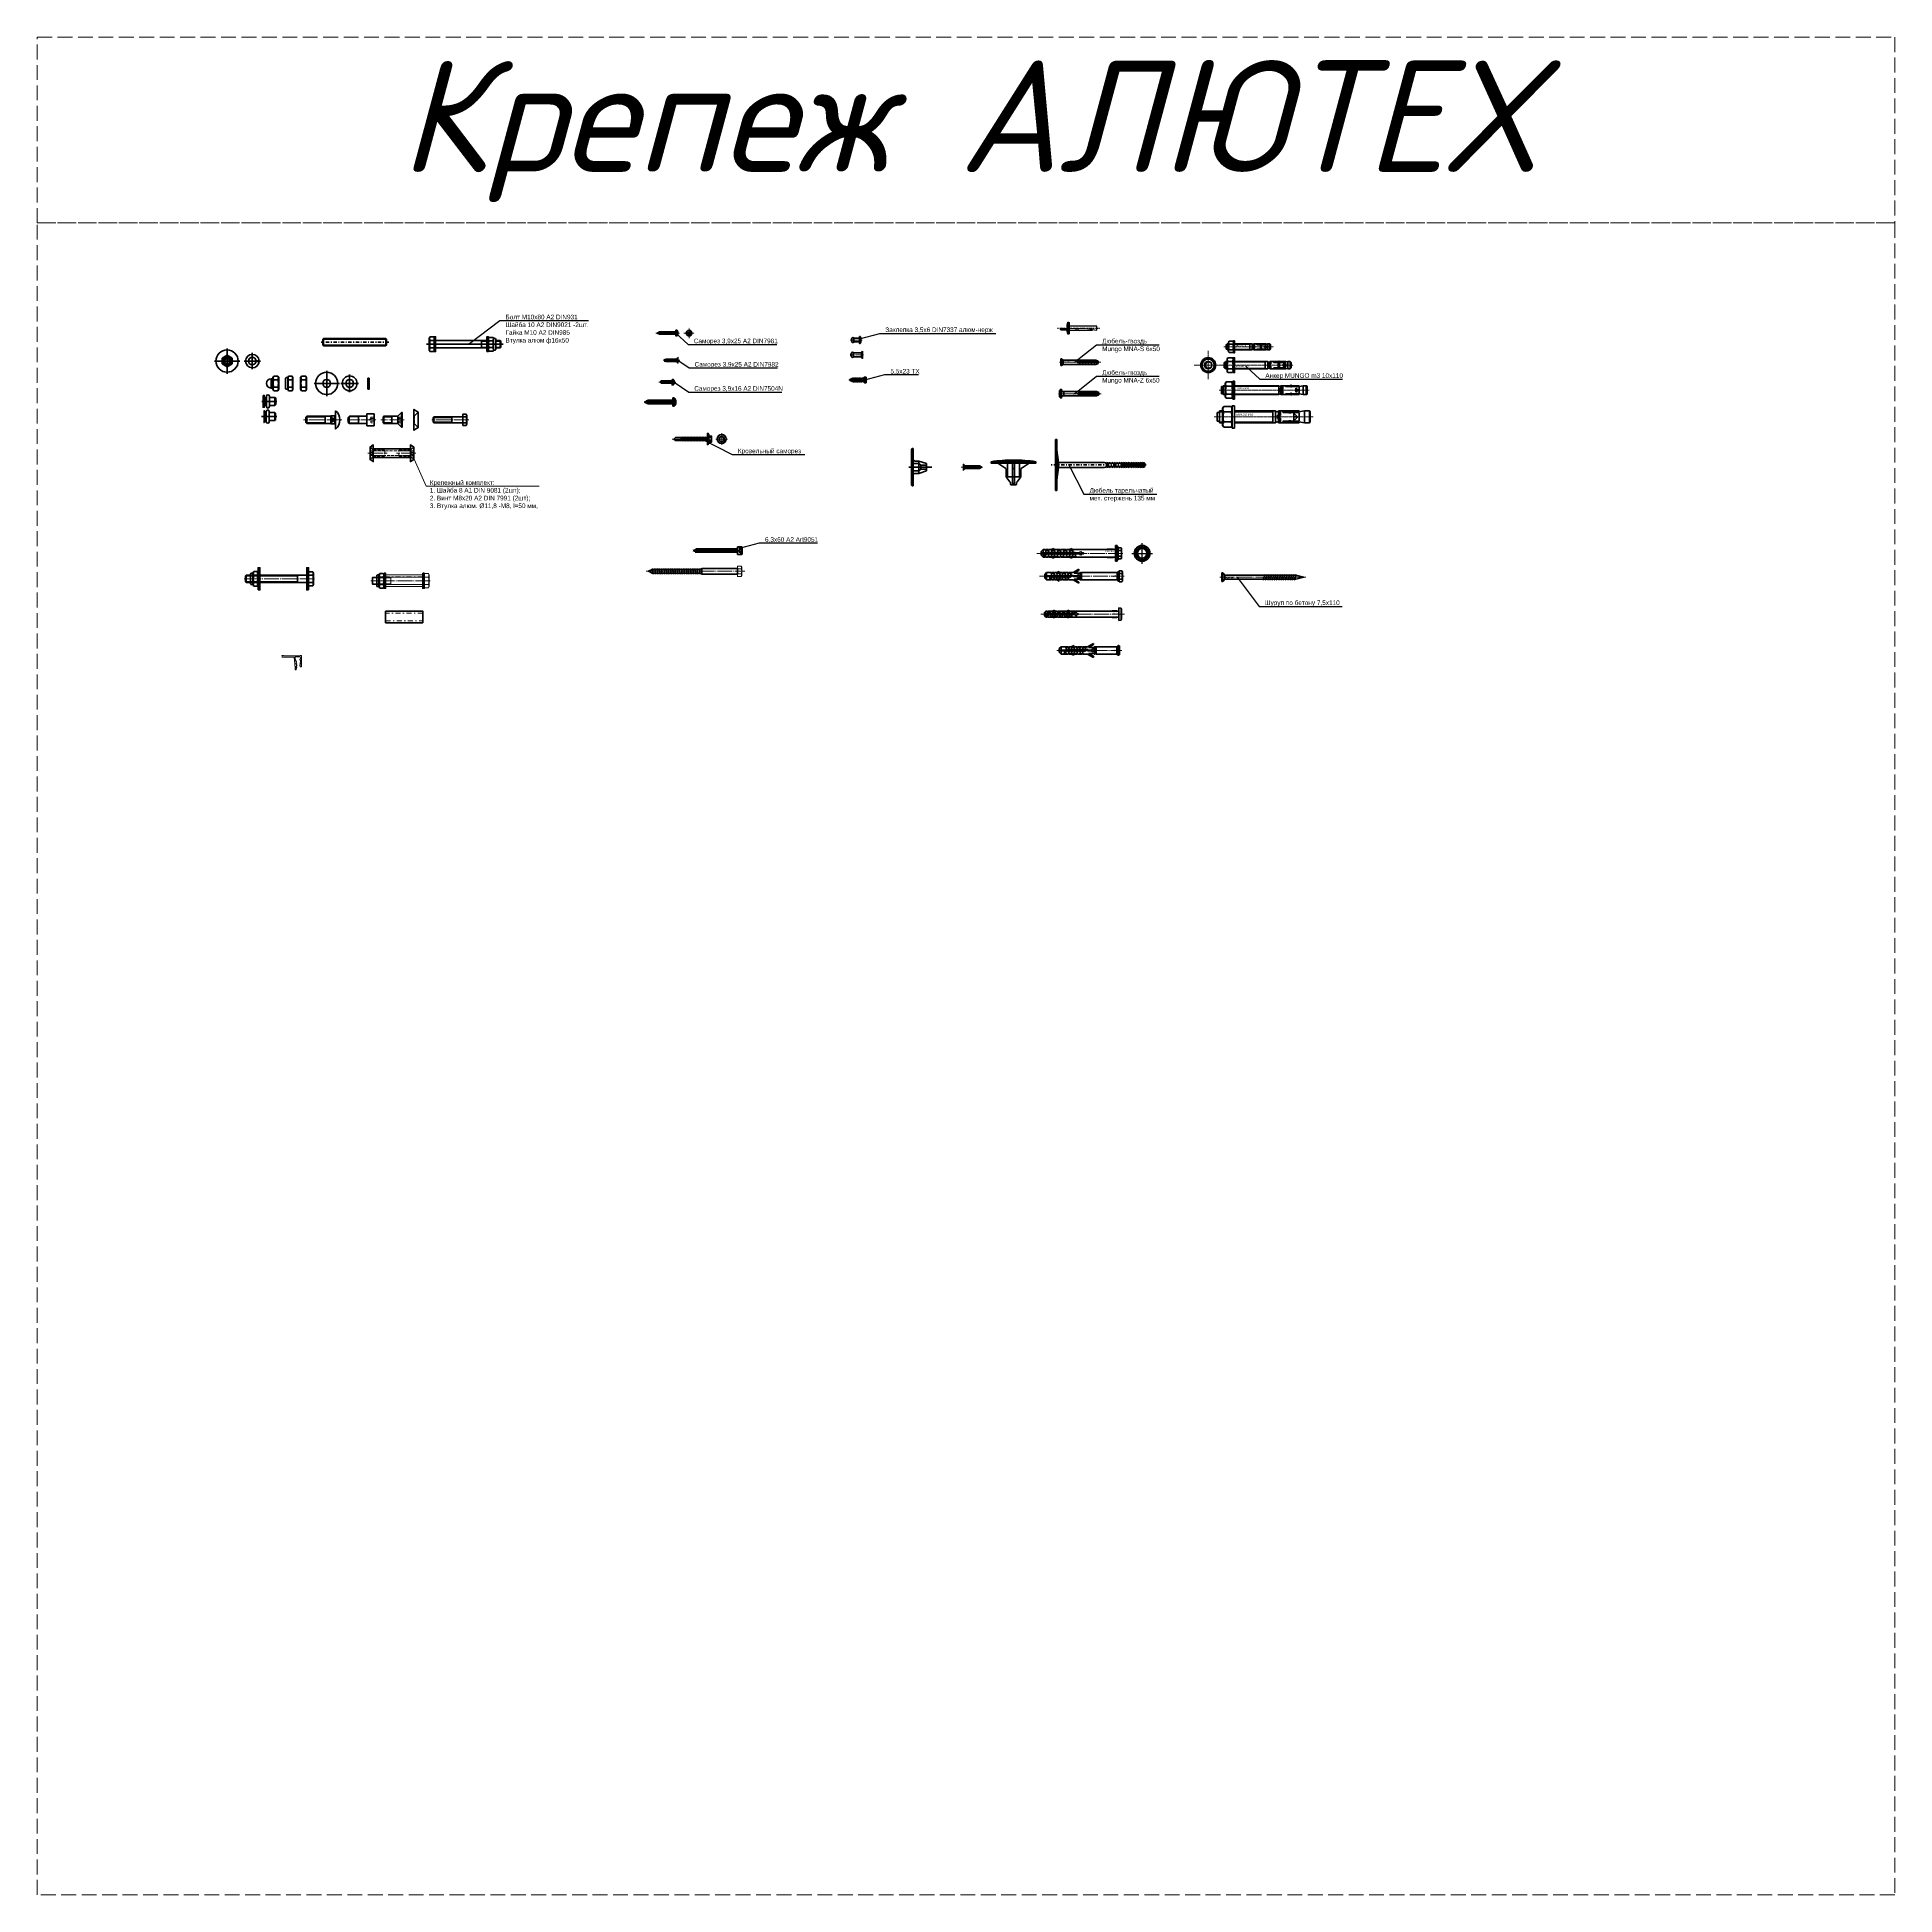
# Model space of a CAD drawing. Header units: millimetres. Extents: x -29692 to 34729, y -8412 to 43293.
# Drawn here: x -16984 to -14484, y -5584 to -3084 of the extents above; entities that cross this region are included whole.
import ezdxf
from ezdxf import colors
from ezdxf.entities.mleader import LeaderData, LeaderLine
from ezdxf.math import Vec2, Vec3

# ---------------------------------------------------------------- set-up
doc = ezdxf.new("R2010")
doc.units = ezdxf.units.MM
doc.set_wipeout_variables(frame=1)
for name, pattern in [('CENTER', [50.8, 31.75, -6.35, 6.35, -6.35]), ('DASHED', [19.05, 12.7, -6.35]), ('GOST2.303 5', [24, 20, -1.5, 1, -1.5]), ('JIS_02_4.0', [5.5, 4, -1.5]), ('OGLT0', [10, 4.5, -2.2, 1.1, -2.2])]:
    doc.linetypes.add(name, pattern=pattern)
for name, color, linetype, lineweight in [('_0_001_Профили', 150, 'Continuous', 35), ('_0_004_Текст_01', 7, 'Continuous', 18), ('Aluminum-', 150, 'Continuous', 20), ('Art-', 30, 'Continuous', 9), ('Axis-', 30, 'GOST2.303 5', 9), ('Hardware-', 40, 'Continuous', 20), ('Line1-', 252, 'Continuous', 9), ('Line4-', 96, 'JIS_02_4.0', 9), ('S-DIM', 250, 'Continuous', 15)]:
    doc.layers.add(name, color=color, linetype=linetype, lineweight=lineweight)
doc.layers.add('_0_023 _Линия_04', color=96, linetype='JIS_02_4.0', lineweight=9, plot=False)
doc.layers.add('Text2-', color=144, linetype='Continuous')
doc.styles.add('_DZ_4', font='isocpeui.ttf', dxfattribs={"height": 4})
doc.styles.add('alt', font='OpenGostTypeA.ttf')
doc.styles.add('alt-a', font='OpenGostTypeA.ttf', dxfattribs={"height": 2.5})

# ---------------------------------------------------------------- blocks, each defined once
blk = doc.blocks.new('*U514')
for p, q in [((0, -4.5), (0, 4.5)), ((0, 4.5), (1, 4.5)), ((3, 3), (1, 4.5)), ((1, 4.5), (1, -4.5)), ((3, 3), (24.2, 3)), ((3, -3), (3, 3)), ((22, 0.5), (50, 0.5)), ((22, -0.5), (22, 0.5)), ((24.2, 3), (24.2, 2.3)), ((26.2, 2.8), (24.2, 2.8)), ((24.2, 2.3), (26.2, 2.3)), ((26.2, 3), (28.2, 3)), ((26.2, 2.3), (26.2, 3)), ((28.2, 3), (28.2, 2.3)), ((30.2, 2.8), (28.2, 2.8)), ((28.2, 2.3), (30.2, 2.3)), ((30.2, 2.3), (30.2, 3)), ((30.2, 3), (32.2, 3)), ((32.2, 3), (32.2, 2.3)), ((34.2, 2.8), (32.2, 2.8)), ((32.2, 2.3), (34.2, 2.3)), ((34.2, 3), (36.2, 3)), ((34.2, 2.3), (34.2, 3)), ((36.2, 3), (36.2, 2.3)), ((38.2, 2.8), (36.2, 2.8)), ((36.2, 2.3), (38.2, 2.3)), ((38.2, 3), (40.2, 3)), ((38.2, 2.3), (38.2, 3)), ((40.2, 3), (40.2, 2.3)), ((42.2, 2.8), (40.2, 2.8)), ((40.2, 2.3), (42.2, 2.3)), ((42.2, 3), (44.2, 3)), ((42.2, 2.3), (42.2, 3)), ((44.2, 3), (44.2, 2.3)), ((46.2, 2.8), (44.2, 2.8)), ((44.2, 2.3), (46.2, 2.3)), ((46.2, 3), (47, 3)), ((46.2, 2.3), (46.2, 3)), ((50, 1.5), (47, 3)), ((50, 0.5), (50, 1.5)), ((1, -4.5), (0, -4.5)), ((3, -3), (1, -4.5)), ((3, -3), (24.2, -3)), ((22, -0.5), (50, -0.5)), ((24.2, -3), (24.2, -2.3)), ((24.2, -2.3), (26.2, -2.3)), ((24.2, -2.8), (26.2, -2.8)), ((26.2, -2.3), (26.2, -3)), ((26.2, -3), (28.2, -3)), ((28.2, -2.3), (30.2, -2.3)), ((28.2, -3), (28.2, -2.3)), ((28.2, -2.8), (30.2, -2.8)), ((30.2, -2.3), (30.2, -3)), ((30.2, -3), (32.2, -3)), ((32.2, -3), (32.2, -2.3)), ((32.2, -2.3), (34.2, -2.3)), ((32.2, -2.8), (34.2, -2.8)), ((34.2, -2.3), (34.2, -3)), ((34.2, -3), (36.2, -3)), ((36.2, -3), (36.2, -2.3)), ((36.2, -2.3), (38.2, -2.3)), ((36.2, -2.8), (38.2, -2.8)), ((38.2, -2.3), (38.2, -3)), ((38.2, -3), (40.2, -3)), ((40.2, -2.3), (42.2, -2.3)), ((40.2, -3), (40.2, -2.3)), ((40.2, -2.8), (42.2, -2.8)), ((42.2, -2.3), (42.2, -3)), ((42.2, -3), (44.2, -3)), ((44.2, -3), (44.2, -2.3)), ((44.2, -2.3), (46.2, -2.3)), ((44.2, -2.8), (46.2, -2.8)), ((46.2, -2.3), (46.2, -3)), ((46.2, -3), (47, -3)), ((50, -1.5), (47, -3)), ((50, -1.5), (50, -0.5))]:
    blk.add_line(p, q)
at = {"layer": 'Axis-', "ltscale": 0.1}
blk.add_line((-2, 0), (53.5, 0), dxfattribs=at)
at = {"layer": 'Art-', "lineweight": 13, "style": 'alt-a'}
blk.add_text('Mungo MNA-S', height=1, dxfattribs=at).set_placement((3.6, 0.5))
blk = doc.blocks.new('*U499')
for p, q in [((-2.2, 0.4), (-2.2, -0.4)), ((-0.4, 0.4), (-2.2, 0.4)), ((0.4, 2.2), (-0.4, 2.2)), ((-0.4, 0.4), (-0.4, 2.2)), ((0.4, 0.4), (0.4, 2.2)), ((0.4, 0.4), (2.2, 0.4)), ((2.2, 0.4), (2.2, -0.4)), ((-0.4, -0.4), (-2.2, -0.4)), ((-0.4, -0.4), (-0.4, -2.2)), ((0.4, -2.2), (-0.4, -2.2)), ((0.4, -0.4), (2.2, -0.4)), ((0.4, -0.4), (0.4, -2.2))]:
    blk.add_line(p, q)
blk.add_circle((0, 0), 3.75)
at = {"layer": 'Axis-', "linetype": 'CENTER', "ltscale": 0.1}
for p, q in [((-7, 0), (7, 0)), ((0, -7), (0, 7))]:
    blk.add_line(p, q, dxfattribs=at)
blk = doc.blocks.new('*U504')
at = {"transparency": 33554638}
for p, q in [((-13.9, 3.7), (-13.9, -3.8)), ((-13.9, 3.7), (-12, 3.7)), ((-9.5, 5), (-12, 5)), ((-12, -5), (-12, 5)), ((-12, 4.4), (-12, -4.4)), ((-9.9, 8.5), (-9.1, 9.8)), ((-9.9, 8.5), (-9.9, -8.5)), ((-9.9, -5.2), (-9.9, 5.2)), ((-2.6, 9.8), (-9.1, 9.8)), ((-2.6, 4.9), (-9.1, 4.9)), ((-1.9, 8.5), (-2.6, 9.8)), ((-1.9, 8.5), (-1.9, -8.5)), ((44.8, 5), (0, 5)), ((41.1, 5), (41.1, -5)), ((44.8, 5), (44.8, -5)), ((46, 1.6), (48.5, 1.6)), ((46.3, 1.3), (48.8, 1.3)), ((46.3, 1.3), (46.3, -1.2)), ((48.5, 5), (47.3, 5)), ((47.3, 5), (47.3, 1.6)), ((48.5, 5), (48.5, 1.3)), ((48.5, 3.4), (48.8, 3.4)), ((48.8, 5), (48.8, 1.3)), ((58.8, 5), (48.8, 5)), ((52.7, 4), (67.2, 4)), ((58.8, 4.8), (53.4, 4.8)), ((58.8, 4.2), (53.4, 4.2)), ((58.8, 3.6), (53.4, 3.6)), ((58.8, 4.8), (58.8, 4.2)), ((58.8, -3.6), (58.8, 3.6)), ((68.8, 5), (60.6, 5)), ((60.6, 4.8), (60.6, 4.2)), ((65, 4.8), (60.6, 4.8)), ((65, 4.2), (60.6, 4.2)), ((60.6, 3.6), (60.6, -3.6)), ((65, 3.6), (60.6, 3.6)), ((65, 4.8), (68.8, 5)), ((65, 4.2), (65, 4.8)), ((65, 4.2), (68.8, 4.4)), ((65, 3.6), (68.8, 2.3)), ((65.6, 1.3), (65.6, -1.2)), ((65.9, 1.3), (65.6, 1.3)), ((67.2, 4), (71.6, 5)), ((67.2, 2.8), (67.2, 4)), ((68.8, 5), (68.8, 4.3)), ((68.8, 2.3), (68.8, -2.3)), ((71.6, 5), (74.9, 5)), ((71.6, 5), (71.6, -5)), ((74.9, 5), (74.9, -5)), ((74.9, 5), (76.1, 3.7)), ((76.1, -3.8), (76.1, 3.7)), ((-13.9, -3.8), (-12, -3.8)), ((-12, -5), (-9.5, -5)), ((-9.9, -8.5), (-9.1, -9.8)), ((-2.6, -4.9), (-9.1, -4.9)), ((-2.6, -9.8), (-9.1, -9.8)), ((-1.9, -8.5), (-2.6, -9.8)), ((0, -5), (44.8, -5)), ((46, -1.6), (48.5, -1.6)), ((46.3, -1.2), (48.8, -1.2)), ((47.3, -1.6), (47.3, -5)), ((47.3, -5), (48.5, -5)), ((48.5, -1.2), (48.5, -5)), ((48.5, -3.4), (48.8, -3.4)), ((48.8, -1.2), (48.8, -5)), ((58.8, -5), (48.8, -5)), ((52.7, -4), (67.2, -4)), ((58.8, -3.6), (53.4, -3.6)), ((58.8, -4.2), (53.4, -4.2)), ((58.8, -4.8), (53.4, -4.8)), ((58.8, -4.8), (58.8, -4.2)), ((65, -3.6), (60.6, -3.6)), ((60.6, -4.8), (60.6, -4.2)), ((65, -4.2), (60.6, -4.2)), ((65, -4.8), (60.6, -4.8)), ((68.8, -5), (60.6, -5)), ((65, -3.6), (68.8, -2.3)), ((65, -4.2), (65, -4.8)), ((65, -4.2), (68.8, -4.4)), ((65, -4.8), (68.8, -5)), ((65.9, -1.2), (65.6, -1.2)), ((67.2, -4), (67.2, -2.8)), ((67.2, -4), (71.6, -5)), ((68.8, -5), (68.8, -4.3)), ((71.6, -5), (74.9, -5)), ((76.1, -3.8), (74.9, -5))]:
    blk.add_line(p, q, dxfattribs=at)
blk.add_lwpolyline([(-1.9, -10), (0, -10), (0, 10), (-1.9, 10)], close=True, dxfattribs=at)
for centre, radius, start, end in [((-5.5, 7.4), 4.34, 154.3842, 214.3842), ((6.4, 0), 16.2, 162.412, 197.588), ((-6.2, 7.4), 4.34, 325.6158, 25.6158), ((-18.1, 0), 16.2, 342.412, 17.588), ((46, 5), 1.25, 180, 0), ((59.7, 2.7), 2.47, 67.6633, 112.3367), ((59.7, 3.8), 1.37, 46.9057, 133.0943), ((59.7, 1.9), 2.47, 67.6633, 112.3367), ((59.7, 4.3), 1.2, 218.7465, 321.2535), ((65.9, 0), 1.25, 360, 90), ((65.9, 0), 1.25, 270, 360), ((-5.5, -7.4), 4.34, 145.6158, 205.6158), ((-6.2, -7.4), 4.34, 334.3842, 34.3842), ((46, -5), 1.25, 0, 180), ((59.7, -4.3), 1.2, 38.7465, 141.2535), ((59.7, -1.9), 2.47, 247.6633, 292.3367), ((59.7, -3.8), 1.37, 226.9057, 313.0943), ((59.7, -2.7), 2.47, 247.6633, 292.3367)]:
    blk.add_arc(centre, radius, start, end, dxfattribs=at)
for centre, major_axis, start_param, end_param in [((53.4, 4.2), (-0.938, 0), 4.712389, 7.853982), ((53.4, 3.6), (0.938, 0), 1.570796, 2.640034)]:
    blk.add_ellipse(centre, major_axis=major_axis, ratio=0.661438, start_param=start_param, end_param=end_param, dxfattribs=at)
at = {"transparency": 33554638, "extrusion": (0, 0, -1)}
for centre, end_param in [((53.4, -4.2), 7.853982), ((53.4, -3.6), 5.781627)]:
    blk.add_ellipse(centre, major_axis=(-0.938, 0), ratio=0.661438, start_param=4.712389, end_param=end_param, dxfattribs=at)
at = {"layer": 'Axis-', "ltscale": 0.2, "transparency": 33554638}
blk.add_line((-16.6, 0), (78.9, 0), dxfattribs=at)
at = {"layer": 'Line1-', "transparency": 33554638}
for p, q in [((-12, 4.1), (-9.5, 4.1)), ((0, 4.1), (41.1, 4.1)), ((-12, -4.1), (-9.5, -4.1)), ((0, -4.1), (41.1, -4.1))]:
    blk.add_line(p, q, dxfattribs=at)
at = {"layer": 'Art-', "transparency": 33554638, "style": 'alt-a'}
blk.add_text('MUNGO M10', height=2, dxfattribs=at).set_placement((2.3, -2.7))
blk = doc.blocks.new('*U478')
for p, q in [((-17.5, 4.7), (-15.5, 4.7)), ((-17.5, -4.8), (-17.5, 4.7)), ((-15.5, -6), (-15.5, 6)), ((-15.5, 6), (-12.5, 6)), ((-11.5, 11), (-12.5, 9)), ((-12.5, -9), (-12.5, 9)), ((-11.5, 11), (-3.5, 11)), ((-11.5, 5.5), (-3.5, 5.5)), ((-3.5, 11), (-2.5, 9)), ((0, 12), (-2.5, 12)), ((-2.5, 12), (-2.5, -12)), ((-2.5, -9), (-2.5, 9)), ((0, -12), (0, 12)), ((0, 6), (59.5, 6)), ((59.5, -6), (59.5, 6)), ((59.5, -6), (59.5, 6)), ((60, 1.7), (64.5, 1.7)), ((60, -1.8), (60, 1.7)), ((62.5, 1.7), (62.5, 6)), ((62.5, 6), (64.5, 6)), ((62.5, 1), (62.5, -1)), ((65, 1), (62.5, 1)), ((64.5, 1.7), (64.5, 6)), ((65, 6), (65, 1)), ((65, 6), (74.5, 6)), ((69.5, 5), (74.5, 5)), ((74.5, 4.7), (69.5, 4.7)), ((74.5, 5), (74.5, 6)), ((77.5, 5), (77.5, 6)), ((77.5, 6), (87, 6)), ((77.5, 5), (87, 5)), ((82, 4.7), (77.5, 4.7)), ((82, 5), (82, 6)), ((82, 4.7), (87, 4.3)), ((82.5, -2.5), (82.5, 2.5)), ((82.5, 2.5), (85.5, 0)), ((82.5, 0), (85.5, 0)), ((85.5, 0), (82.5, -2.5)), ((92.5, 6), (84.5, 4.5)), ((87, 5), (87, 6)), ((87, 4.3), (87, -4.2)), ((92.5, -6), (92.5, 6)), ((92.5, 6), (96.5, 6)), ((96.5, -6), (96.5, 6)), ((97.5, -5), (97.5, 5)), ((-17.5, -4.8), (-15.5, -4.8)), ((-15.5, -6), (-12.5, -6)), ((-11.5, -11), (-12.5, -9)), ((-11.5, -5.5), (-3.5, -5.5)), ((-11.5, -11), (-3.5, -11)), ((-3.5, -11), (-2.5, -9)), ((-2.5, -12), (0, -12)), ((0, -6), (59.5, -6)), ((60, -1.8), (64.5, -1.8)), ((65, -1), (62.5, -1)), ((62.5, -6), (62.5, -1.8)), ((62.5, -6), (64.5, -6)), ((64.5, -6), (64.5, -1.8)), ((65, -1), (65, -6)), ((65, -6), (74.5, -6)), ((74.5, -4.8), (69.5, -4.8)), ((69.5, -5), (74.5, -5)), ((74.5, -5), (74.5, -6)), ((82, -4.8), (77.5, -4.8)), ((77.5, -5), (77.5, -6)), ((77.5, -5), (87, -5)), ((77.5, -6), (87, -6)), ((82, -4.8), (87, -4.2)), ((82, -5), (82, -6)), ((84.5, -4.5), (92.5, -6)), ((87, -5), (87, -6)), ((92.5, -6), (96.5, -6))]:
    blk.add_line(p, q)
for centre, radius, start, end in [((-6.1, 8.2), 6.06, 153.083, 206.917), ((11.1, 0), 23.2, 166.3532, 193.6468), ((-8.9, 8.2), 6.06, 333.083, 26.917), ((-26.1, 0), 23.2, 346.3532, 13.6468), ((61, 6.6), 1.62, 202.6199, 337.3801), ((65.5, 5.5), 1, 180, 240), ((76, 4), 2.5, 53.1301, 126.8699), ((76, 3), 2.5, 53.1301, 126.8699), ((76, 6.9), 2.63, 235.205, 304.795), ((96.5, 5), 1, 0, 90), ((-6.1, -8.2), 6.06, 153.083, 206.917), ((-8.9, -8.2), 6.06, 333.083, 26.917), ((61, -6.6), 1.62, 22.6199, 157.3801), ((65.5, -5.5), 1, 120, 180), ((76, -6.9), 2.63, 55.205, 124.795), ((76, -3), 2.5, 233.1301, 306.8699), ((76, -4), 2.5, 233.1301, 306.8699), ((96.5, -5), 1, 270, 0)]:
    blk.add_arc(centre, radius, start, end)
for centre, major_axis, start_param, end_param in [((69.5, 5.4), (-1, 0), 4.712389, 7.853982), ((69.5, 4.4), (1, 0), 1.570796, 2.214297)]:
    blk.add_ellipse(centre, major_axis=major_axis, ratio=0.625, start_param=start_param, end_param=end_param)
at = {"extrusion": (0, 0, -1)}
for centre, end_param in [((69.5, -5.4), 7.853982), ((69.5, -4.4), 5.35589)]:
    blk.add_ellipse(centre, major_axis=(-1, 0), ratio=0.625, start_param=4.712389, end_param=end_param, dxfattribs=at)
at = {"layer": 'Axis-', "ltscale": 0.2}
blk.add_line((-20.5, 0), (100.6, 0), dxfattribs=at)
at = {"layer": 'Line1-'}
for p, q in [((-15.5, 5), (-12.5, 5)), ((0, 5), (59.5, 5)), ((-15.5, -5), (-12.5, -5)), ((0, -5), (59.5, -5))]:
    blk.add_line(p, q, dxfattribs=at)
at = {"layer": 'Art-', "style": 'alt-a'}
blk.add_text('MUNGO M12', height=2, dxfattribs=at).set_placement((2.6, 1.6))
blk = doc.blocks.new('*U479')
for p, q in [((-11.5, 3), (-11.5, -3)), ((-11.5, 3), (-10, 3)), ((-10, -4), (-10, 4)), ((-8, 4), (-10, 4)), ((-10, 3.5), (-10, -3.5)), ((-8, 6.5), (-7.4, 7.5)), ((-8, 6.5), (-8, -6.5)), ((-8, -4), (-8, 4)), ((-2.1, 7.5), (-7.4, 7.5)), ((-2.1, 3.8), (-7.4, 3.8)), ((-1.5, 6.5), (-2.1, 7.5)), ((-1.5, 6.5), (-1.5, -6.5)), ((23.5, 4), (0, 4)), ((20.5, 4), (20.5, -4)), ((23.5, 4), (23.5, -4)), ((24.5, 1.2), (26.5, 1.2)), ((24.7, 1), (26.7, 1)), ((24.7, 1), (24.7, -1)), ((26.5, 4), (25.5, 4)), ((25.5, 4), (25.5, 1.2)), ((26.5, 4), (26.5, 1)), ((26.5, 2.7), (26.7, 2.7)), ((34.7, 4), (26.7, 4)), ((26.7, 4), (26.7, 1)), ((34.7, 3.9), (30.5, 3.9)), ((34.7, 3.4), (30.5, 3.4)), ((34.7, 2.9), (30.5, 2.9)), ((34.7, 3.9), (34.7, 3.4)), ((34.7, -2.9), (34.7, 2.9)), ((42.7, 4), (36.2, 4)), ((36.2, 3.9), (36.2, 3.4)), ((39.7, 3.9), (36.2, 3.9)), ((39.7, 3.4), (36.2, 3.4)), ((39.7, 2.9), (36.2, 2.9)), ((36.2, 2.9), (36.2, -2.9)), ((39.7, 3.9), (42.7, 4)), ((39.7, 3.4), (39.7, 3.9)), ((39.7, 3.4), (42.7, 3.5)), ((39.7, 2.9), (42.7, 1.9)), ((39.8, 2.8), (45, 4)), ((40.2, 1), (40.2, -1)), ((40.4, 1), (40.2, 1)), ((42.7, 4), (42.7, 3.5)), ((42.7, 1.9), (42.7, -1.9)), ((45, 4), (45, -4)), ((45, 4), (47.5, 4)), ((47.5, 4), (48.5, 3)), ((47.5, 4), (47.5, -4)), ((48.5, -3), (48.5, 3)), ((-11.5, -3), (-10, -3)), ((-10, -4), (-8, -4)), ((-8, -6.5), (-7.4, -7.5)), ((-2.1, -3.8), (-7.4, -3.8)), ((-2.1, -7.5), (-7.4, -7.5)), ((-1.5, -6.5), (-2.1, -7.5)), ((0, -4), (23.5, -4)), ((24.5, -1.3), (26.5, -1.3)), ((24.7, -1), (26.7, -1)), ((25.5, -1.3), (25.5, -4)), ((25.5, -4), (26.5, -4)), ((26.5, -1), (26.5, -4)), ((26.5, -2.8), (26.7, -2.8)), ((26.7, -1), (26.7, -4)), ((34.7, -4), (26.7, -4)), ((34.7, -2.9), (30.5, -2.9)), ((34.7, -3.4), (30.5, -3.4)), ((34.7, -3.9), (30.5, -3.9)), ((34.7, -3.9), (34.7, -3.4)), ((39.7, -2.9), (36.2, -2.9)), ((36.2, -3.9), (36.2, -3.4)), ((39.7, -3.4), (36.2, -3.4)), ((39.7, -3.9), (36.2, -3.9)), ((42.7, -4), (36.2, -4)), ((39.7, -2.9), (42.7, -1.9)), ((39.7, -3.4), (39.7, -3.9)), ((39.7, -3.4), (42.7, -3.5)), ((39.7, -3.9), (42.7, -4)), ((39.8, -2.8), (45, -4)), ((40.4, -1), (40.2, -1)), ((42.7, -4), (42.7, -3.5)), ((45, -4), (47.5, -4)), ((48.5, -3), (47.5, -4))]:
    blk.add_line(p, q)
blk.add_lwpolyline([(-1.5, -8), (0, -8), (0, 8), (-1.5, 8)], close=True)
for centre, radius, start, end in [((-4.7, 5.6), 3.32, 154.3842, 214.3842), ((4.4, 0), 12.4, 162.412, 197.588), ((-4.8, 5.6), 3.32, 325.6158, 25.6158), ((-13.9, 0), 12.4, 342.412, 17.588), ((24.5, 4), 1, 180, 0), ((35.5, 2.2), 1.97, 67.6633, 112.3367), ((35.5, 3.1), 1.1, 46.9057, 133.0943), ((35.5, 1.5), 1.97, 67.6633, 112.3367), ((35.5, 3.5), 0.962, 218.7465, 321.2535), ((40.4, 0), 1, 360, 90), ((-4.7, -5.6), 3.32, 145.6158, 205.6158), ((-4.8, -5.6), 3.32, 334.3842, 34.3842), ((24.5, -4), 1, 0, 180), ((35.5, -3.5), 0.962, 38.7465, 141.2535), ((35.5, -1.5), 1.97, 247.6633, 292.3367), ((35.5, -3.1), 1.1, 226.9057, 313.0943), ((35.5, -2.2), 1.97, 247.6633, 292.3367), ((40.4, 0), 1, 270, 360)]:
    blk.add_arc(centre, radius, start, end)
for centre, major_axis, start_param, end_param in [((30.5, 3.4), (-0.75, 0), 4.712389, 7.853982), ((30.5, 2.9), (0.75, 0), 1.570796, 2.640034)]:
    blk.add_ellipse(centre, major_axis=major_axis, ratio=0.661438, start_param=start_param, end_param=end_param)
at = {"extrusion": (0, 0, -1)}
for centre, end_param in [((30.5, -3.4), 7.853982), ((30.5, -2.9), 5.781627)]:
    blk.add_ellipse(centre, major_axis=(-0.75, 0), ratio=0.661438, start_param=4.712389, end_param=end_param, dxfattribs=at)
at = {"layer": 'Axis-', "ltscale": 0.2}
blk.add_line((-14.3, 0), (52.5, 0), dxfattribs=at)
at = {"layer": 'Line1-'}
for p, q in [((-10, 3.2), (-8, 3.2)), ((0, 3.2), (20.5, 3.2)), ((-10, -3.3), (-8, -3.3)), ((0, -3.3), (20.5, -3.3))]:
    blk.add_line(p, q, dxfattribs=at)
at = {"layer": 'Art-', "style": 'alt-a'}
blk.add_text('MUNGO M8', height=2, dxfattribs=at).set_placement((1.9, 0.6))
blk = doc.blocks.new('*U477')
for p, q in [((-23.3, -6), (-23.3, 6)), ((-23.3, 6), (-20.3, 6)), ((-20.3, 8), (-16, 8)), ((-20.3, -8), (-20.3, 8)), ((-16, 11.5), (-14.5, 13.9)), ((-16, 11.5), (-16, -11.5)), ((-14.5, 13.9), (-4.5, 13.9)), ((-14.5, 6.9), (-4.5, 6.9)), ((-3, 11.5), (-4.5, 13.9)), ((-3, 15), (-3, -15)), ((0, 15), (-3, 15)), ((0, -15), (0, 15)), ((0, 8), (55.3, 8)), ((51.7, -8), (51.7, 8)), ((55.3, -8), (55.3, 8)), ((57.8, -2.3), (57.8, 2.3)), ((57.8, 2.3), (61.3, 2.3)), ((57.8, 1.8), (57.8, -1.7)), ((61.8, 1.8), (57.8, 1.8)), ((59.3, 2.3), (59.3, 8)), ((59.3, 8), (61.3, 8)), ((61.3, 2.3), (61.3, 8)), ((61.8, 8), (86.8, 8)), ((61.8, 8), (61.8, 1.8)), ((65.8, 6), (81.7, 6)), ((67.3, 6.5), (80.3, 6.5)), ((67.3, 5.8), (72.3, 5.8)), ((72.3, 6.5), (72.3, 8)), ((76.3, 6.5), (76.3, 8)), ((76.3, 5.8), (80.3, 5.8)), ((79.8, -4.5), (79.8, 4.5)), ((79.8, 0), (84, 0)), ((80.2, 4.7), (84.1, 0.7)), ((80.3, 6.5), (80.3, 8)), ((80.3, 6.5), (86.8, 6.8)), ((80.3, 5.8), (86.8, 5.5)), ((94.2, 8), (81.7, 6)), ((81.7, 6), (81.7, 5.7)), ((86.8, 6.8), (86.8, 8)), ((86.8, 5.5), (86.8, -5.5)), ((94.2, 8), (100.7, 8)), ((94.2, -8), (94.2, 8)), ((100.7, -8), (100.7, 8)), ((101.7, -7), (101.7, 7)), ((-23.3, -6), (-20.3, -6)), ((-20.3, -8), (-16, -8)), ((-16, -11.5), (-14.5, -13.9)), ((-14.5, -6.9), (-4.5, -6.9)), ((-14.5, -13.9), (-4.5, -13.9)), ((-3, -11.5), (-4.5, -13.9)), ((-3, -15), (0, -15)), ((0, -8), (55.3, -8)), ((61.8, -1.7), (57.8, -1.7)), ((57.8, -2.3), (61.3, -2.3)), ((59.3, -8), (59.3, -2.3)), ((59.3, -8), (61.3, -8)), ((61.3, -8), (61.3, -2.3)), ((61.8, -1.7), (61.8, -8)), ((61.8, -8), (86.8, -8)), ((65.8, -6), (81.7, -6)), ((67.3, -5.7), (72.3, -5.7)), ((67.3, -6.5), (80.3, -6.5)), ((72.3, -6.5), (72.3, -8)), ((76.3, -5.7), (80.3, -5.7)), ((76.3, -6.5), (76.3, -8)), ((84.1, -0.7), (80.2, -4.7)), ((80.3, -5.7), (86.8, -5.5)), ((80.3, -6.5), (86.8, -6.8)), ((80.3, -6.5), (80.3, -8)), ((81.7, -6), (81.7, -5.7)), ((94.2, -8), (81.7, -6)), ((86.8, -6.8), (86.8, -8)), ((94.2, -8), (100.7, -8))]:
    blk.add_line(p, q)
for centre, radius, start, end in [((-9.1, 10.4), 6.45, 147.5207, 212.4793), ((8.8, 0), 24.3, 163.4275, 196.5725), ((-9.9, 10.4), 6.45, 327.5207, 32.4793), ((-27.8, 0), 24.3, 343.4275, 16.5725), ((57.3, 9), 2.23, 205.9892, 334.0108), ((62.3, 7), 1, 180, 240), ((74.3, 9.5), 4.25, 241.9275, 298.0725), ((80, 4.5), 0.2, 44.9972, 180), ((83.4, 0), 1, 315.0028, 44.9972), ((100.7, 7), 1, 0, 90), ((-9.1, -10.4), 6.45, 147.5207, 212.4793), ((-9.9, -10.4), 6.45, 327.5207, 32.4793), ((57.3, -9), 2.23, 25.9892, 154.0108), ((74.3, -9.5), 4.25, 61.9275, 118.0725), ((80, -4.5), 0.2, 180, 315.0028), ((100.7, -7), 1, 270, 0)]:
    blk.add_arc(centre, radius, start, end)
for centre, major_axis, start_param, end_param in [((67.3, 6.9), (-2.5, 0), 4.712389, 7.853982), ((67.3, 5.4), (2.5, 0), 1.570796, 2.411865)]:
    blk.add_ellipse(centre, major_axis=major_axis, ratio=0.45, start_param=start_param, end_param=end_param)
at = {"extrusion": (0, 0, -1)}
for centre, end_param in [((67.3, -6.9), 7.853982), ((67.3, -5.4), 5.553458)]:
    blk.add_ellipse(centre, major_axis=(-2.5, 0), ratio=0.45, start_param=4.712389, end_param=end_param, dxfattribs=at)
at = {"layer": 'Axis-', "ltscale": 0.2}
blk.add_line((-27.3, 0), (105.7, 0), dxfattribs=at)
at = {"layer": 'Line1-'}
for p, q in [((-20.3, 6.5), (-16, 6.5)), ((0, 6.5), (51.7, 6.5)), ((-20.3, -6.5), (-16, -6.5)), ((0, -6.5), (51.7, -6.5))]:
    blk.add_line(p, q, dxfattribs=at)
at = {"layer": 'Art-', "style": 'alt-a'}
blk.add_text('MUNGO M16', height=2.67, dxfattribs=at).set_placement((2.6, 1.7))
blk = doc.blocks.new('*U493')
blk.add_lwpolyline([(-8.5, -4.9), (0, -9.8), (8.5, -4.9), (8.5, 4.9), (0, 9.8), (-8.5, 4.9)], close=True)
for radius in [10, 8.15, 5]:
    blk.add_circle((0, 0), radius)
at = {"lineweight": -3}
blk.add_arc((0, 0), 4.06, 47.4892, 313.9941, dxfattribs=at)
at = {"layer": 'Axis-', "ltscale": 0.2}
for p, q in [((-19, 0), (19, 0)), ((0, -19), (0, 19))]:
    blk.add_line(p, q, dxfattribs=at)
blk = doc.blocks.new('*U476')
for p, q in [((-110, 0), (-99.6, 2.8)), ((-110, 0), (-99.6, -2.8)), ((-100.1, -3.7), (-97.1, 3.8)), ((-4, 2.8), (-99.6, 2.8)), ((-97.1, -3.7), (-94.1, 3.8)), ((-94.1, -3.7), (-91.1, 3.8)), ((-91.1, -3.7), (-88.1, 3.8)), ((-88.1, -3.7), (-85.1, 3.8)), ((-85.1, -3.7), (-82.1, 3.8)), ((-82.1, -3.7), (-79.1, 3.8)), ((-79.1, -3.7), (-76.1, 3.8)), ((-76.1, -3.7), (-73.1, 3.8)), ((-73.1, -3.7), (-70.1, 3.8)), ((-70.1, -3.7), (-67.1, 3.8)), ((-67.1, -3.7), (-64.1, 3.8)), ((-64.1, -3.7), (-61.1, 3.8)), ((-61.1, -3.7), (-58.1, 3.8)), ((-58.1, -3.7), (-55.1, 3.8)), ((-4, 2.8), (-1, 5.8)), ((-4, 2.8), (-4, -2.8)), ((0, 5.8), (-1, 5.8)), ((-1, 5.8), (-1, -5.8)), ((0, -5.8), (0, 5.8)), ((-4, -2.8), (-99.6, -2.8)), ((-4, -2.8), (-1, -5.8)), ((0, -5.8), (-1, -5.8))]:
    blk.add_line(p, q)
at = {"layer": 'Axis-'}
blk.add_line((3, 0), (-113, 0), dxfattribs=at)
at = {"layer": 'Art-', "style": 'alt-a'}
blk.add_text('MUNGO MRS-U 7,5', height=1, dxfattribs=at).set_placement((-15.1, 0.7))
blk = doc.blocks.new('*U480')
for p, q in [((-97.5, 5), (-100, 2.5)), ((-100, 0.5), (-100, 2.5)), ((-100, 0.5), (-90.9, 0.5)), ((-97.5, 5), (-91.4, 5)), ((-97.5, 0.5), (-97.5, 5)), ((-91.4, 5), (-90.9, 1.6)), ((-91.2, 4), (-87, 4)), ((-90.9, 1.6), (-89.1, 0.7)), ((-90.9, 0.5), (-89.1, -0.4)), ((-90.6, 4), (-90.6, 5)), ((-90.6, 5), (-87.6, 5)), ((-87.4, 1.6), (-89.1, 0.7)), ((-85.4, 1.6), (-89.1, -0.4)), ((-85.4, 0.4), (-89.1, -1.6)), ((-87.6, 4), (-87.6, 5)), ((-86.9, 5), (-87.4, 1.6)), ((-86.9, 5), (-83.9, 5)), ((-85.4, 1.6), (-81.6, -0.4)), ((-85.4, 0.4), (-81.6, -1.6)), ((-83.9, 5), (-80.7, 6.5)), ((-83.7, 4.1), (-80.7, 5.5)), ((-83.7, 4.1), (-83.4, 1.6)), ((-83.7, 4), (-79.5, 4)), ((-83.4, 1.6), (-81.6, 0.7)), ((-79.9, 1.6), (-81.6, 0.7)), ((-77.9, 1.6), (-81.6, -0.4)), ((-77.9, 0.4), (-81.6, -1.6)), ((-80.7, 5.5), (-80.7, 6.5)), ((-79.4, 5), (-79.9, 1.6)), ((-79.4, 5), (-76.4, 5)), ((-77.9, 1.6), (-74.1, -0.4)), ((-77.9, 0.4), (-74.1, -1.6)), ((-76.4, 5), (-75.9, 1.6)), ((-76.2, 4), (-72, 4)), ((-75.9, 1.6), (-74.1, 0.7)), ((-75.6, 4), (-75.6, 5)), ((-75.6, 5), (-72.6, 5)), ((-70.4, 1.6), (-74.1, -0.4)), ((-72.4, 1.6), (-74.1, 0.7)), ((-70.4, 0.4), (-74.1, -1.6)), ((-72.6, 4), (-72.6, 5)), ((-71.9, 5), (-72.4, 1.6)), ((-71.9, 5), (-68.9, 5)), ((-70.4, 1.6), (-66.6, -0.4)), ((-70.4, 0.4), (-66.6, -1.6)), ((-68.9, 5), (-68.4, 1.6)), ((-68.7, 4), (-64.5, 4)), ((-68.4, 1.6), (-66.6, 0.7)), ((-68.1, 4), (-68.1, 5)), ((-68.1, 5), (-64.4, 5)), ((-62.9, 1.6), (-66.6, -0.4)), ((-64.9, 1.6), (-66.6, 0.7)), ((-62.9, 0.4), (-66.6, -1.6)), ((-64.4, 5), (-64.9, 1.6)), ((-64.4, 5), (-61.9, 5)), ((-62.9, 1.6), (-60.9, 0.5)), ((-62.9, 0.4), (-61.1, -0.5)), ((-54.1, 9.5), (-61.9, 5)), ((-60.9, 0.5), (-56.4, 0.5)), ((-54.1, 7.8), (-60.6, 4)), ((-60.6, 4), (-52.9, 4)), ((-54.1, 9.5), (-54.1, 7.8)), ((-52.9, 5), (-52.9, 4)), ((-52.9, 5), (-52, 5)), ((-52.6, 0.5), (-51, 0.5)), ((-52, 5), (-52, 0.5)), ((-50.5, 4.7), (-52, 4.7)), ((-50.5, 5), (-50.5, -5)), ((-50.5, 5), (-2.5, 5)), ((-1, 6.5), (-2.5, 5)), ((-2.5, 5), (-2.5, -5)), ((-1, 6.5), (-1, -6.5)), ((0, 6.5), (-1, 6.5)), ((3.9, 7.5), (0, 7.5)), ((0, 7.5), (0, -7.5)), ((0, 6.5), (0, -6.5)), ((3.9, 3.8), (0, 3.8)), ((4.5, 6.5), (3.9, 7.5)), ((4.5, 6.5), (4.5, -6.5)), ((4.5, 3.5), (4.5, -3.5)), ((-100, -0.5), (-91.1, -0.5)), ((-100, -2.5), (-100, -0.5)), ((-100, -2.5), (-97.5, -5)), ((-97.5, -5), (-97.5, -0.5)), ((-97.5, -5), (-91.4, -5)), ((-94.4, -5), (-91.4, -5)), ((-93.6, -5), (-93.1, -1.6)), ((-90.8, -4), (-93.5, -4)), ((-91.1, -1.6), (-93.1, -1.6)), ((-91.4, -4), (-91.4, -5)), ((-91.1, -0.5), (-89.1, -1.6)), ((-90.6, -5), (-91.1, -1.6)), ((-90.6, -5), (-87.6, -5)), ((-87.6, -5), (-87.1, -1.6)), ((-75.8, -4), (-87.5, -4)), ((-87.1, -1.6), (-85.4, -0.7)), ((-86.9, -4), (-86.9, -5)), ((-86.9, -5), (-83.9, -5)), ((-83.9, -5), (-86.9, -5)), ((-83.6, -1.6), (-85.4, -0.7)), ((-83.9, -4), (-80.7, -5.5)), ((-83.9, -5), (-80.7, -6.5)), ((-83.3, -4), (-83.6, -1.6)), ((-80.7, -5.5), (-80.7, -6.5)), ((-80, -4), (-79.6, -1.6)), ((-79.6, -1.6), (-77.9, -0.7)), ((-79.4, -4), (-79.4, -5)), ((-79.4, -5), (-76.4, -5)), ((-79.4, -5), (-76.4, -5)), ((-76.1, -1.6), (-77.9, -0.7)), ((-76.4, -4), (-76.4, -5)), ((-75.6, -5), (-76.1, -1.6)), ((-75.6, -5), (-72.6, -5)), ((-72.6, -5), (-72.1, -1.6)), ((-68.3, -4), (-72.5, -4)), ((-72.1, -1.6), (-70.4, -0.7)), ((-71.9, -4), (-71.9, -5)), ((-71.9, -5), (-68.9, -5)), ((-68.6, -1.6), (-70.4, -0.7)), ((-68.9, -4), (-68.9, -5)), ((-68.1, -5), (-68.6, -1.6)), ((-68.1, -5), (-61.9, -5)), ((-54.1, -9.5), (-61.9, -5)), ((-61.1, -0.5), (-56.4, -0.5)), ((-54.1, -7.8), (-60.6, -4)), ((-60.6, -4), (-52.9, -4)), ((-54.1, -9.5), (-54.1, -7.8)), ((-52.9, -5), (-52.9, -4)), ((-52.9, -5), (-52, -5)), ((-52.6, -0.5), (-51, -0.5)), ((-52, -0.5), (-52, -5)), ((-50.5, -4.7), (-52, -4.7)), ((-50.5, -5), (-2.5, -5)), ((-1, -6.5), (-2.5, -5)), ((0, -6.5), (-1, -6.5)), ((3.9, -3.8), (0, -3.8)), ((3.9, -7.5), (0, -7.5)), ((4.5, -6.5), (3.9, -7.5))]:
    blk.add_line(p, q)
for centre, radius, start, end in [((-54.5, 0), 2, 14.4775, 165.5225), ((-51, 0), 0.5, 270, 90), ((1.2, 5.6), 3.32, 325.6158, 25.6158), ((-7.9, 0), 12.4, 342.412, 17.588), ((-54.5, 0), 2, 194.4775, 345.5225), ((1.2, -5.6), 3.32, 334.3842, 34.3842)]:
    blk.add_arc(centre, radius, start, end)
at = {"layer": 'Axis-'}
blk.add_line((-107, 0), (6.9, 0), dxfattribs=at)
at = {"layer": 'Art-', "style": 'alt-a'}
for s, p in [('MUNGO', (-7.7, 0.3)), ('MBR-SS', (-8.1, -1.1))]:
    blk.add_text(s, height=1, dxfattribs=at).set_placement(p)
blk = doc.blocks.new('*U482')
for p, q in [((-77.5, 5), (-80, 2.5)), ((-80, 0.5), (-80, 2.5)), ((-80, 0.5), (-70.9, 0.5)), ((-77.5, 0.5), (-77.5, 5)), ((-77.5, 5), (-71.4, 5)), ((-71.4, 5), (-70.9, 1.6)), ((-71.2, 4), (-67, 4)), ((-70.9, 1.6), (-69.1, 0.7)), ((-70.9, 0.5), (-69.1, -0.4)), ((-70.6, 5), (-67.6, 5)), ((-70.6, 4), (-70.6, 5)), ((-65.4, 1.6), (-69.1, -0.4)), ((-67.4, 1.6), (-69.1, 0.7)), ((-65.4, 0.4), (-69.1, -1.6)), ((-67.6, 4), (-67.6, 5)), ((-66.9, 5), (-67.4, 1.6)), ((-66.9, 5), (-63.9, 5)), ((-65.4, 1.6), (-61.6, -0.4)), ((-65.4, 0.4), (-61.6, -1.6)), ((-63.9, 5), (-60.7, 6.5)), ((-63.7, 4.1), (-60.7, 5.5)), ((-63.7, 4.1), (-63.4, 1.6)), ((-63.7, 4), (-59.5, 4)), ((-63.4, 1.6), (-61.6, 0.7)), ((-57.9, 1.6), (-61.6, -0.4)), ((-59.9, 1.6), (-61.6, 0.7)), ((-57.9, 0.4), (-61.6, -1.6)), ((-60.7, 5.5), (-60.7, 6.5)), ((-59.4, 5), (-59.9, 1.6)), ((-59.4, 5), (-56.4, 5)), ((-57.9, 1.6), (-54.1, -0.4)), ((-57.9, 0.4), (-54.1, -1.6)), ((-56.4, 5), (-55.9, 1.6)), ((-56.2, 4), (-52, 4)), ((-55.9, 1.6), (-54.1, 0.7)), ((-55.6, 5), (-52.6, 5)), ((-55.6, 4), (-55.6, 5)), ((-52.4, 1.6), (-54.1, 0.7)), ((-50.4, 1.6), (-54.1, -0.4)), ((-50.4, 0.4), (-54.1, -1.6)), ((-52.6, 4), (-52.6, 5)), ((-51.9, 5), (-52.4, 1.6)), ((-51.9, 5), (-48.9, 5)), ((-50.4, 1.6), (-46.6, -0.4)), ((-50.4, 0.4), (-46.6, -1.6)), ((-48.9, 5), (-48.4, 1.6)), ((-48.7, 4), (-44.5, 4)), ((-48.4, 1.6), (-46.6, 0.7)), ((-48.1, 5), (-44.4, 5)), ((-48.1, 4), (-48.1, 5)), ((-44.9, 1.6), (-46.6, 0.7)), ((-42.9, 1.6), (-46.6, -0.4)), ((-42.9, 0.4), (-46.6, -1.6)), ((-44.4, 5), (-44.9, 1.6)), ((-44.4, 5), (-41.9, 5)), ((-42.9, 1.6), (-40.9, 0.5)), ((-42.9, 0.4), (-41.1, -0.5)), ((-34.1, 9.5), (-41.9, 5)), ((-40.9, 0.5), (-36.4, 0.5)), ((-34.1, 7.8), (-40.6, 4)), ((-40.6, 4), (-32.9, 4)), ((-34.1, 9.5), (-34.1, 7.8)), ((-32.9, 5), (-32, 5)), ((-32.9, 5), (-32.9, 4)), ((-32.6, 0.5), (-31, 0.5)), ((-32, 5), (-32, 0.5)), ((-30.5, 4.7), (-32, 4.7)), ((-30.5, 5), (-2.5, 5)), ((-30.5, 5), (-30.5, -5)), ((-1, 6.5), (-2.5, 5)), ((-2.5, 5), (-2.5, -5)), ((-1, 6.5), (-1, -6.5)), ((0, 6.5), (-1, 6.5)), ((0, 6.5), (0, -6.5)), ((1, 6), (0, 6)), ((1, 6), (1, -6)), ((-80, -2.5), (-80, -0.5)), ((-80, -0.5), (-71.1, -0.5)), ((-80, -2.5), (-77.5, -5)), ((-77.5, -5), (-77.5, -0.5)), ((-77.5, -5), (-71.4, -5)), ((-74.4, -5), (-71.4, -5)), ((-73.6, -5), (-73.1, -1.6)), ((-70.8, -4), (-73.5, -4)), ((-71.1, -1.6), (-73.1, -1.6)), ((-71.4, -4), (-71.4, -5)), ((-71.1, -0.5), (-69.1, -1.6)), ((-70.6, -5), (-71.1, -1.6)), ((-70.6, -5), (-67.6, -5)), ((-67.6, -5), (-67.1, -1.6)), ((-55.8, -4), (-67.5, -4)), ((-67.1, -1.6), (-65.4, -0.7)), ((-66.9, -4), (-66.9, -5)), ((-63.9, -5), (-66.9, -5)), ((-66.9, -5), (-63.9, -5)), ((-63.6, -1.6), (-65.4, -0.7)), ((-63.9, -4), (-60.7, -5.5)), ((-63.9, -5), (-60.7, -6.5)), ((-63.3, -4), (-63.6, -1.6)), ((-60.7, -5.5), (-60.7, -6.5)), ((-60, -4), (-59.6, -1.6)), ((-59.6, -1.6), (-57.9, -0.7)), ((-59.4, -4), (-59.4, -5)), ((-59.4, -5), (-56.4, -5)), ((-59.4, -5), (-56.4, -5)), ((-56.1, -1.6), (-57.9, -0.7)), ((-56.4, -4), (-56.4, -5)), ((-55.6, -5), (-56.1, -1.6)), ((-55.6, -5), (-52.6, -5)), ((-52.6, -5), (-52.1, -1.6)), ((-48.3, -4), (-52.5, -4)), ((-52.1, -1.6), (-50.4, -0.7)), ((-51.9, -4), (-51.9, -5)), ((-51.9, -5), (-48.9, -5)), ((-48.6, -1.6), (-50.4, -0.7)), ((-48.9, -4), (-48.9, -5)), ((-48.1, -5), (-48.6, -1.6)), ((-48.1, -5), (-41.9, -5)), ((-34.1, -9.5), (-41.9, -5)), ((-41.1, -0.5), (-36.4, -0.5)), ((-40.6, -4), (-32.9, -4)), ((-34.1, -7.8), (-40.6, -4)), ((-34.1, -9.5), (-34.1, -7.8)), ((-32.9, -5), (-32.9, -4)), ((-32.9, -5), (-32, -5)), ((-32.6, -0.5), (-31, -0.5)), ((-32, -0.5), (-32, -5)), ((-30.5, -4.7), (-32, -4.7)), ((-30.5, -5), (-2.5, -5)), ((-1, -6.5), (-2.5, -5)), ((0, -6.5), (-1, -6.5)), ((1, -6), (0, -6))]:
    blk.add_line(p, q)
for centre, radius, start, end in [((-34.5, 0), 2, 14.4775, 165.5225), ((-31, 0), 0.5, 270, 90), ((-34.5, 0), 2, 194.4775, 345.5225)]:
    blk.add_arc(centre, radius, start, end)
at = {"layer": 'Axis-'}
blk.add_line((-83.2, 0), (3.9, 0), dxfattribs=at)
at = {"layer": 'Art-', "style": 'alt-a'}
for s, p in [('MUNGO', (-7, 0.6)), ('MBR-S', (-7, -1.1))]:
    blk.add_text(s, height=1, dxfattribs=at).set_placement(p)
blk = doc.blocks.new('*U481')
for p, q in [((-98, 4), (-100, 2)), ((-100, 0.4), (-100, 2)), ((-100, 0.4), (-95.3, 0.4)), ((-98.3, 4), (-95.7, 4)), ((-98, 0.4), (-98, 4)), ((-98, 4), (-95.7, 4)), ((-95.7, 4), (-95.3, 1.3)), ((-95.6, 3.2), (-92, 3.2)), ((-95.3, 1.3), (-93.8, 0.6)), ((-95.3, 0.4), (-93.8, -0.3)), ((-95.1, 3.2), (-95.1, 4)), ((-95.1, 4), (-92.5, 4)), ((-94.5, 0), (-76.1, 0)), ((-92.3, 1.3), (-93.8, 0.6)), ((-90.6, 1.3), (-93.8, -0.3)), ((-90.6, 0.3), (-93.8, -1.3)), ((-92.5, 3.2), (-92.5, 4)), ((-91.9, 4), (-92.3, 1.3)), ((-91.9, 4), (-89.3, 4)), ((-90.6, 1.3), (-87.3, -0.3)), ((-90.6, 0.3), (-87.3, -1.3)), ((-89.3, 4), (-86.5, 5.2)), ((-89.1, 3.3), (-86.5, 4.4)), ((-89.1, 3.3), (-88.8, 1.3)), ((-89.1, 3.2), (-85.5, 3.2)), ((-88.8, 1.3), (-87.3, 0.6)), ((-85.8, 1.3), (-87.3, 0.6)), ((-84.1, 1.3), (-87.3, -0.3)), ((-84.1, 0.3), (-87.3, -1.3)), ((-86.5, 4.4), (-86.5, 5.2)), ((-85.4, 4), (-85.8, 1.3)), ((-85.4, 4), (-82.8, 4)), ((-84.1, 1.3), (-80.8, -0.3)), ((-84.1, 0.3), (-80.8, -1.3)), ((-82.8, 4), (-82.3, 1.3)), ((-82.6, 3.2), (-79, 3.2)), ((-82.3, 1.3), (-80.8, 0.6)), ((-82.1, 3.2), (-82.1, 4)), ((-82.1, 4), (-79.5, 4)), ((-77.6, 1.3), (-80.8, -0.3)), ((-79.3, 1.3), (-80.8, 0.6)), ((-77.6, 0.3), (-80.8, -1.3)), ((-79.5, 3.2), (-79.5, 4)), ((-78.9, 4), (-79.3, 1.3)), ((-78.9, 4), (-76.3, 4)), ((-77.6, 1.3), (-74.3, -0.3)), ((-77.6, 0.3), (-74.3, -1.3)), ((-76.3, 4), (-75.8, 1.3)), ((-76.1, 3.2), (-72.5, 3.2)), ((-75.8, 1.3), (-74.3, 0.6)), ((-75.6, 4), (-73, 4)), ((-75.6, 3.2), (-75.6, 4)), ((-71.1, 1.3), (-74.3, -0.3)), ((-72.8, 1.3), (-74.3, 0.6)), ((-71.1, 0.3), (-74.3, -1.3)), ((-73, 3.2), (-73, 4)), ((-72.4, 4), (-72.8, 1.3)), ((-72.4, 4), (-69.8, 4)), ((-71.1, 1.3), (-67.8, -0.3)), ((-71.1, 0.3), (-67.8, -1.3)), ((-69.8, 4), (-67, 5.2)), ((-69.6, 3.3), (-67, 4.4)), ((-69.6, 3.3), (-69.3, 1.3)), ((-69.6, 3.2), (-66, 3.2)), ((-69.3, 1.3), (-67.8, 0.6)), ((-64.6, 1.3), (-67.8, -0.3)), ((-66.3, 1.3), (-67.8, 0.6)), ((-64.6, 0.3), (-67.8, -1.3)), ((-67, 4.4), (-67, 5.2)), ((-65.9, 4), (-66.3, 1.3)), ((-65.9, 4), (-63.3, 4)), ((-64.6, 1.3), (-62.8, 0.4)), ((-64.6, 0.3), (-63, -0.4)), ((-63.3, 4), (-62.8, 1.3)), ((-63.1, 3.2), (-59.5, 3.2)), ((-62.8, 1.3), (-61.3, 0.6)), ((-62.8, 0.4), (-59, 0.4)), ((-62.6, 4), (-60, 4)), ((-62.6, 3.2), (-62.6, 4)), ((-59.8, 1.3), (-61.3, 0.6)), ((-60, 3.2), (-60, 4)), ((-59.4, 4), (-59.8, 1.3)), ((-59.4, 4), (-1, 4)), ((-57.5, 4), (-57.5, 1.6)), ((-56, 0.4), (-54.7, 0.4)), ((-12, 4), (-9, 4.5)), ((-9, 4.5), (-2.5, 4.5)), ((-2.5, 4.5), (-2, 4)), ((3, 8), (0, 8.5)), ((0, 8.5), (0, -8.5)), ((3, 8), (3, -8)), ((3.8, 7), (3, 7)), ((3.8, 7), (3.8, -7)), ((-100, -2), (-100, -0.4)), ((-100, -0.4), (-95.5, -0.4)), ((-100, -2), (-98, -4)), ((-98.1, -4), (-95.7, -4)), ((-98, -4), (-98, -0.4)), ((-98, -4), (-95.7, -4)), ((-97.5, -4), (-97.1, -1.3)), ((-95.2, -3.2), (-97.4, -3.2)), ((-95.5, -1.3), (-97.1, -1.3)), ((-95.7, -3.2), (-95.7, -4)), ((-95.5, -0.4), (-93.8, -1.3)), ((-95.1, -4), (-95.5, -1.3)), ((-95.1, -4), (-92.5, -4)), ((-92.5, -4), (-92.1, -1.3)), ((-82.2, -3.2), (-92.4, -3.2)), ((-92.1, -1.3), (-90.6, -0.6)), ((-91.9, -3.2), (-91.9, -4)), ((-91.9, -4), (-89.3, -4)), ((-89.3, -4), (-91.9, -4)), ((-89, -1.3), (-90.6, -0.6)), ((-89.3, -3.2), (-86.5, -4.4)), ((-89.3, -4), (-86.5, -5.2)), ((-88.7, -3.2), (-89, -1.3)), ((-86.5, -4.4), (-86.5, -5.2)), ((-85.9, -3.2), (-85.6, -1.3)), ((-85.6, -1.3), (-84.1, -0.6)), ((-85.4, -3.2), (-85.4, -4)), ((-85.4, -4), (-82.8, -4)), ((-85.4, -4), (-82.8, -4)), ((-82.5, -1.3), (-84.1, -0.6)), ((-82.8, -3.2), (-82.8, -4)), ((-82.1, -4), (-82.5, -1.3)), ((-82.1, -4), (-79.5, -4)), ((-79.5, -4), (-79.1, -1.3)), ((-75.7, -3.2), (-79.4, -3.2)), ((-79.1, -1.3), (-77.6, -0.6)), ((-78.9, -3.2), (-78.9, -4)), ((-78.9, -4), (-76.3, -4)), ((-78.9, -4), (-76.3, -4)), ((-76, -1.3), (-77.6, -0.6)), ((-76.3, -3.2), (-76.3, -4)), ((-75.6, -4), (-76, -1.3)), ((-75.6, -4), (-73, -4)), ((-73, -4), (-72.6, -1.3)), ((-62.7, -3.2), (-72.9, -3.2)), ((-72.6, -1.3), (-71.1, -0.6)), ((-72.4, -3.2), (-72.4, -4)), ((-69.8, -4), (-72.4, -4)), ((-72.4, -4), (-69.8, -4)), ((-69.5, -1.3), (-71.1, -0.6)), ((-69.8, -3.2), (-67, -4.4)), ((-69.8, -4), (-67, -5.2)), ((-69.2, -3.2), (-69.5, -1.3)), ((-67, -4.4), (-67, -5.2)), ((-66.4, -3.2), (-66.1, -1.3)), ((-66.1, -1.3), (-64.6, -0.6)), ((-65.9, -3.2), (-65.9, -4)), ((-65.9, -4), (-63.3, -4)), ((-65.9, -4), (-63.3, -4)), ((-63, -1.3), (-64.6, -0.6)), ((-63.3, -3.2), (-63.3, -4)), ((-63, -0.4), (-59, -0.4)), ((-62.6, -4), (-63, -1.3)), ((-62.6, -4), (-1, -4)), ((-57.5, -1.6), (-57.5, -4)), ((-56, -0.4), (-54.7, -0.4)), ((-12, -4), (-9, -4.5)), ((-9, -4.5), (-2.5, -4.5)), ((-2.5, -4.5), (-2, -4)), ((3, -8), (0, -8.5)), ((3.8, -7), (3, -7))]:
    blk.add_line(p, q)
for centre, radius, start, end in [((-57.5, 0), 1.6, 14.4775, 165.5225), ((-54.7, 0), 0.4, 270, 90), ((-1, 5), 1, 270, 0), ((-57.5, 0), 1.6, 194.4775, 345.5225), ((-1, -5), 1, 0, 90)]:
    blk.add_arc(centre, radius, start, end)
at = {"layer": 'Axis-'}
blk.add_line((-104.9, 0), (7.8, 0), dxfattribs=at)
at = {"layer": 'Art-', "style": 'alt-a'}
blk.add_text('MUNGO MPD-S', height=1, dxfattribs=at).set_placement((-8.5, 1))
blk = doc.blocks.new('_DotSmall')
blk.add_hatch(color=0).paths.add_polyline_path([(-0.125, 0, 1), (0.125, 0, 1)])
blk = doc.blocks.new('*U523')
for p, q in [((-7.1, 1.9), (-7.9, -1.9)), ((-5.6, 1.9), (-6.4, -1.9)), ((-4.1, 1.9), (-4.9, -1.9)), ((-2.6, 1.9), (-3.4, -1.9)), ((-1.1, 1.9), (-1.9, -1.9))]:
    blk.add_line(p, q)
for points in [[(0, 1.6), (-14.7, 1.6), (-16.2, 0), (-14.7, -1.5), (0, -1.5)], [(-10.3, 1.6), (-12.1, -0.7), (-15.5, -0.7)], [(1.4, 3.7), (2.5, 1.9), (2.8, 0), (2.5, -1.9), (1.4, -3.8)]]:
    blk.add_lwpolyline(points)
blk.add_lwpolyline([(0, 3.7), (1.4, 3.7), (1.4, -3.8), (0, -3.8)], close=True)
at = {"layer": 'Axis-', "ltscale": 0.1}
blk.add_line((-18, 0), (4.8, 0), dxfattribs=at)
blk = doc.blocks.new('*U522')
for p, q in [((-20.6, 1.9), (-21.4, -1.9)), ((-19.1, 1.9), (-19.9, -1.9)), ((-17.6, 1.9), (-18.4, -1.9)), ((-16.1, 1.9), (-16.9, -1.9)), ((-14.6, 1.9), (-15.4, -1.9)), ((-13.1, 1.9), (-13.9, -1.9)), ((-11.6, 1.9), (-12.4, -1.9)), ((-10.1, 1.9), (-10.9, -1.9)), ((-8.6, 1.9), (-9.4, -1.9)), ((-7.1, 1.9), (-7.9, -1.9)), ((-5.6, 1.9), (-6.4, -1.9)), ((-4.1, 1.9), (-4.9, -1.9)), ((-2.6, 1.9), (-3.4, -1.9)), ((-1.1, 1.9), (-1.9, -1.9))]:
    blk.add_line(p, q)
for points in [[(0, 1.6), (-21.9, 1.6), (-25, 0), (-21.9, -1.5), (0, -1.5)], [(1.4, 3.8), (2.5, 1.9), (2.8, 0), (2.5, -1.9), (1.4, -3.8)]]:
    blk.add_lwpolyline(points)
blk.add_lwpolyline([(0, 3.8), (1.4, 3.8), (1.4, -3.8), (0, -3.8)], close=True)
at = {"layer": 'Axis-', "ltscale": 0.1}
blk.add_line((-27, 0), (4.8, 0), dxfattribs=at)
blk = doc.blocks.new('*U520')
for p, q in [((-2.4, 5.7), (-2.4, 2)), ((-2.1, -42.9), (-2.1, 0)), ((-2.1, -5), (-2.1, 0)), ((2.1, -42.9), (2.1, 0)), ((2.1, -4.2), (2.1, 0)), ((2.4, 5.7), (2.4, 2)), ((-2.8, -0.1), (2.8, -1.9)), ((-2.8, -2.1), (2.8, -3.9)), ((-2.8, -4.1), (2.8, -5.9)), ((-2.8, -6.1), (2.8, -7.9)), ((-2.8, -8.1), (2.8, -9.9)), ((-2.8, -10.1), (2.8, -11.9)), ((-2.8, -12.1), (2.8, -13.9)), ((-2.8, -14.1), (2.8, -15.9)), ((-2.8, -16.1), (2.8, -17.9)), ((-2.8, -18.1), (2.8, -19.9)), ((-2.8, -20.1), (2.8, -21.9)), ((-2.8, -22.1), (2.8, -23.9)), ((-2.8, -24.1), (2.8, -25.9)), ((-2.8, -26.1), (2.8, -27.9)), ((-2.8, -28.1), (2.8, -29.9)), ((-2.8, -30.1), (2.8, -31.9)), ((-2.8, -32.1), (2.8, -33.9)), ((1, -36.6), (-2.2, -34)), ((0, -45), (-2.1, -42.9)), ((0, -45), (2.1, -42.9)), ((1, -44), (1, -36.6))]:
    blk.add_line(p, q)
blk.add_lwpolyline([(7.5, 1, -0.33895), (7.5, 0), (-7.5, 0, -0.33895), (-7.5, 1)], format="xyb", close=True)
blk.add_lwpolyline([(6.5, 2), (6.5, 1), (-6.5, 1), (-6.5, 2)], close=True)
for points in [[(4, 2), (4, 5.7), (-4, 5.7), (-4, 2)], [(-4, 1), (4, 1)]]:
    blk.add_lwpolyline(points)
at = {"layer": 'Axis-', "ltscale": 0.1}
blk.add_line((0, -47.3), (0, 6.3), dxfattribs=at)
blk = doc.blocks.new('*U489')
for p, q in [((-97.5, 5), (-100, 2.5)), ((-100, 0.5), (-100, 2.5)), ((-100, 0.5), (-94.1, 0.5)), ((-97.5, 0.5), (-97.5, 5)), ((-97.5, 5), (-94.6, 5)), ((-94.7, 5), (-94.1, 1.6)), ((-94.5, 4), (-90, 4)), ((-94.1, 1.6), (-92.3, 0.7)), ((-94.1, 0.5), (-92.3, -0.4)), ((-93.9, 4), (-93.9, 5)), ((-93.9, 5), (-90.6, 5)), ((-90.4, 1.6), (-92.3, 0.7)), ((-88.2, 1.6), (-92.3, -0.4)), ((-88.2, 0.4), (-92.3, -1.6)), ((-90.6, 4), (-90.6, 5)), ((-89.8, 5), (-90.4, 1.6)), ((-89.8, 5), (-86.6, 5)), ((-88.2, 1.6), (-84.1, -0.4)), ((-88.2, 0.4), (-84.1, -1.6)), ((-86.6, 5), (-83.1, 6.5)), ((-86.4, 4.1), (-83.1, 5.5)), ((-86.4, 4.1), (-86, 1.6)), ((-86.4, 4), (-81.9, 4)), ((-86, 1.6), (-84.1, 0.7)), ((-82.2, 1.6), (-84.1, 0.7)), ((-80.1, 1.6), (-84.1, -0.4)), ((-80.1, 0.4), (-84.1, -1.6)), ((-83.1, 5.5), (-83.1, 6.5)), ((-81.7, 5), (-82.2, 1.6)), ((-81.7, 5), (-78.4, 5)), ((-80.1, 1.6), (-76, -0.4)), ((-80.1, 0.4), (-76, -1.6)), ((-78.4, 5), (-77.9, 1.6)), ((-78.3, 4), (-73.7, 4)), ((-77.9, 1.6), (-76, 0.7)), ((-77.6, 4), (-77.6, 5)), ((-77.6, 5), (-74.4, 5)), ((-71.9, 1.6), (-76, -0.4)), ((-74.1, 1.6), (-76, 0.7)), ((-71.9, 0.4), (-76, -1.6)), ((-74.4, 4), (-74.4, 5)), ((-73.6, 5), (-74.1, 1.6)), ((-73.6, 5), (-70.3, 5)), ((-71.9, 1.6), (-67.9, -0.4)), ((-71.9, 0.4), (-67.9, -1.6)), ((-70.3, 5), (-69.8, 1.6)), ((-70.2, 4), (-65.6, 4)), ((-69.8, 1.6), (-67.9, 0.7)), ((-69.5, 5), (-66.3, 5)), ((-69.5, 4), (-69.5, 5)), ((-63.8, 1.6), (-67.9, -0.4)), ((-66, 1.6), (-67.9, 0.7)), ((-63.8, 0.4), (-67.9, -1.6)), ((-66.3, 4), (-66.3, 5)), ((-65.4, 5), (-66, 1.6)), ((-65.4, 5), (-62.2, 5)), ((-64.2, 5), (-1.2, 5)), ((-63.8, 1.6), (-59.8, -0.4)), ((-63.8, 0.4), (-59.8, -1.6)), ((-62.2, 5), (-58.8, 6.5)), ((-62, 4.1), (-58.8, 5.5)), ((-62, 4.1), (-61.7, 1.6)), ((-62, 4), (-57.5, 4)), ((-61.7, 1.6), (-59.8, 0.7)), ((-55.7, 1.6), (-59.8, -0.4)), ((-57.9, 1.6), (-59.8, 0.7)), ((-55.7, 0.4), (-59.8, -1.6)), ((-58.8, 5.5), (-58.8, 6.5)), ((-57.3, 5), (-57.9, 1.6)), ((-57.3, 5), (-54.1, 5)), ((-55.7, 1.6), (-53.5, 0.5)), ((-55.7, 0.4), (-53.8, -0.5)), ((-53.5, 0.5), (-48.8, 0.5)), ((-53.3, 5), (-50, 5)), ((-44.9, 0.5), (-43.4, 0.5)), ((-15, 5), (-11.2, 5.6)), ((-11.2, 5.6), (-3.1, 5.6)), ((-3.1, 5.6), (-2.5, 5)), ((2, 10.6), (0, 10.6)), ((0, 10.6), (0, -10.6)), ((2, 10.6), (2, -10.6)), ((3.5, 8.7), (2, 8.7)), ((3.5, 8.7), (3.5, -8.7)), ((7.4, 7.5), (3.5, 7.5)), ((7.4, 3.8), (3.5, 3.8)), ((8, 6.5), (7.4, 7.5)), ((8, 6.5), (8, -6.5)), ((8, 3.5), (8, -3.5)), ((-100, -2.5), (-100, -0.5)), ((-100, -0.5), (-94.4, -0.5)), ((-100, -2.5), (-97.5, -5)), ((-97.5, -5), (-97.5, -0.5)), ((-97.5, -5), (-94.6, -5)), ((-96.9, -5), (-96.4, -1.6)), ((-94, -4), (-96.7, -4)), ((-94.4, -1.6), (-96.4, -1.6)), ((-94.6, -4), (-94.6, -5)), ((-94.4, -0.5), (-92.3, -1.6)), ((-93.9, -5), (-94.4, -1.6)), ((-93.9, -5), (-90.6, -5)), ((-90.6, -5), (-90.1, -1.6)), ((-77.8, -4), (-90.5, -4)), ((-90.1, -1.6), (-88.2, -0.7)), ((-89.8, -4), (-89.8, -5)), ((-89.8, -5), (-86.6, -5)), ((-86.6, -5), (-89.8, -5)), ((-86.3, -1.6), (-88.2, -0.7)), ((-86.6, -4), (-83.1, -5.5)), ((-86.6, -5), (-83.1, -6.5)), ((-85.9, -4), (-86.3, -1.6)), ((-83.1, -5.5), (-83.1, -6.5)), ((-82.3, -4), (-82, -1.6)), ((-82, -1.6), (-80.1, -0.7)), ((-81.7, -4), (-81.7, -5)), ((-81.7, -5), (-78.4, -5)), ((-81.7, -5), (-78.4, -5)), ((-78.2, -1.6), (-80.1, -0.7)), ((-78.4, -4), (-78.4, -5)), ((-77.6, -5), (-78.2, -1.6)), ((-77.6, -5), (-74.4, -5)), ((-74.4, -5), (-73.8, -1.6)), ((-69.7, -4), (-74.2, -4)), ((-73.8, -1.6), (-71.9, -0.7)), ((-73.6, -4), (-73.6, -5)), ((-73.6, -5), (-70.3, -5)), ((-73.6, -5), (-70.3, -5)), ((-70, -1.6), (-71.9, -0.7)), ((-70.3, -4), (-70.3, -5)), ((-69.5, -5), (-70, -1.6)), ((-69.5, -5), (-66.3, -5)), ((-68.3, -5), (-1.2, -5)), ((-66.3, -5), (-65.7, -1.6)), ((-53.4, -4), (-66.1, -4)), ((-65.7, -1.6), (-63.8, -0.7)), ((-65.4, -4), (-65.4, -5)), ((-62.2, -5), (-65.4, -5)), ((-65.4, -5), (-62.2, -5)), ((-61.9, -1.6), (-63.8, -0.7)), ((-62.2, -4), (-58.8, -5.5)), ((-62.2, -5), (-58.8, -6.5)), ((-61.5, -4), (-61.9, -1.6)), ((-58.8, -5.5), (-58.8, -6.5)), ((-58, -4), (-57.6, -1.6)), ((-57.6, -1.6), (-55.7, -0.7)), ((-57.3, -4), (-57.3, -5)), ((-57.3, -5), (-54.1, -5)), ((-57.3, -5), (-54.1, -5)), ((-53.8, -1.6), (-55.7, -0.7)), ((-54.1, -4), (-54.1, -5)), ((-53.8, -0.5), (-48.8, -0.5)), ((-53.3, -5), (-53.8, -1.6)), ((-44.9, -0.5), (-43.4, -0.5)), ((-15, -5), (-11.2, -5.6)), ((-11.2, -5.6), (-3.1, -5.6)), ((-3.1, -5.6), (-2.5, -5)), ((2, -10.6), (0, -10.6)), ((3.5, -8.7), (2, -8.7)), ((7.4, -3.8), (3.5, -3.8)), ((7.4, -7.5), (3.5, -7.5)), ((8, -6.5), (7.4, -7.5))]:
    blk.add_line(p, q)
for centre, radius, start, end in [((-46.9, 0), 2, 14.4775, 165.5225), ((-43.4, 0), 0.5, 270, 90), ((-1.2, 6.2), 1.25, 270, 0), ((4.7, 5.6), 3.32, 325.6158, 25.6158), ((-4.4, 0), 12.4, 342.412, 17.588), ((-46.9, 0), 2, 194.4775, 345.5225), ((-1.2, -6.2), 1.25, 0, 90), ((4.7, -5.6), 3.32, 334.3842, 34.3842)]:
    blk.add_arc(centre, radius, start, end)
at = {"layer": 'Axis-'}
blk.add_line((-106.2, 0), (9.7, 0), dxfattribs=at)
at = {"layer": 'Art-', "style": 'alt-a'}
blk.add_text('MUNGO MBRK-STB', height=1.25, dxfattribs=at).set_placement((-13.8, 2.4))
blk = doc.blocks.new('*U516')
for p, q in [((-7.5, 2.4), (0, 2.4)), ((-7.5, -2.4), (0, -2.4))]:
    blk.add_line(p, q)
for points in [[(-10.3, 2.4, -0.714286), (-7.5, 2.4), (-7.5, -2.4, -0.714286), (-10.3, -2.4)], [(0, 4.8), (0, -4.8, 0.414214), (1.5, -3.3), (1.5, 3.3, 0.414214)]]:
    blk.add_lwpolyline(points, format="xyb", close=True)
blk.add_arc((-8.6, 0), 2.7, 129.0733, 230.9267)
at = {"layer": 'Axis-', "ltscale": 0.5}
blk.add_line((3.5, 0), (-12.3, 0), dxfattribs=at)
blk = doc.blocks.new('*U448')
for p, q in [((-2.6, 4.3), (-2.6, -4.3)), ((-2.3, 4.3), (-2.6, 4.3)), ((-2.3, 4.3), (-2.3, -4.3)), ((-1.7, 3.7), (-2.3, 4.3)), ((-1.7, -5.2), (-1.7, 5.3)), ((-1.4, 5.6), (0, 6)), ((0, 6), (0, -6)), ((1.5, 3), (24.2, 3)), ((3, -3), (3, 3)), ((22, 0.5), (50, 0.5)), ((22, -0.5), (22, 0.5)), ((24.2, 3), (24.2, 2.3)), ((26.2, 2.8), (24.2, 2.8)), ((24.2, 2.3), (26.2, 2.3)), ((26.2, 3), (28.2, 3)), ((26.2, 2.3), (26.2, 3)), ((28.2, 3), (28.2, 2.3)), ((30.2, 2.8), (28.2, 2.8)), ((28.2, 2.3), (30.2, 2.3)), ((30.2, 3), (32.2, 3)), ((30.2, 2.3), (30.2, 3)), ((32.2, 3), (32.2, 2.3)), ((34.2, 2.8), (32.2, 2.8)), ((32.2, 2.3), (34.2, 2.3)), ((34.2, 3), (36.2, 3)), ((34.2, 2.3), (34.2, 3)), ((36.2, 3), (36.2, 2.3)), ((38.2, 2.8), (36.2, 2.8)), ((36.2, 2.3), (38.2, 2.3)), ((38.2, 3), (40.2, 3)), ((38.2, 2.3), (38.2, 3)), ((40.2, 3), (40.2, 2.3)), ((42.2, 2.8), (40.2, 2.8)), ((40.2, 2.3), (42.2, 2.3)), ((42.2, 3), (44.2, 3)), ((42.2, 2.3), (42.2, 3)), ((44.2, 3), (44.2, 2.3)), ((46.2, 2.8), (44.2, 2.8)), ((44.2, 2.3), (46.2, 2.3)), ((46.2, 3), (47, 3)), ((46.2, 2.3), (46.2, 3)), ((50, 1.5), (47, 3)), ((50, 0.5), (50, 1.5)), ((-2.3, -4.3), (-2.6, -4.3)), ((-1.7, -3.7), (-2.3, -4.3)), ((0, -6), (-1.4, -5.6)), ((1.5, -3), (24.2, -3)), ((22, -0.5), (50, -0.5)), ((24.2, -3), (24.2, -2.3)), ((24.2, -2.3), (26.2, -2.3)), ((24.2, -2.8), (26.2, -2.8)), ((26.2, -2.3), (26.2, -3)), ((26.2, -3), (28.2, -3)), ((28.2, -2.3), (30.2, -2.3)), ((28.2, -3), (28.2, -2.3)), ((28.2, -2.8), (30.2, -2.8)), ((30.2, -2.3), (30.2, -3)), ((30.2, -3), (32.2, -3)), ((32.2, -2.3), (34.2, -2.3)), ((32.2, -3), (32.2, -2.3)), ((32.2, -2.8), (34.2, -2.8)), ((34.2, -2.3), (34.2, -3)), ((34.2, -3), (36.2, -3)), ((36.2, -3), (36.2, -2.3)), ((36.2, -2.3), (38.2, -2.3)), ((36.2, -2.8), (38.2, -2.8)), ((38.2, -2.3), (38.2, -3)), ((38.2, -3), (40.2, -3)), ((40.2, -2.3), (42.2, -2.3)), ((40.2, -3), (40.2, -2.3)), ((40.2, -2.8), (42.2, -2.8)), ((42.2, -2.3), (42.2, -3)), ((42.2, -3), (44.2, -3)), ((44.2, -3), (44.2, -2.3)), ((44.2, -2.3), (46.2, -2.3)), ((44.2, -2.8), (46.2, -2.8)), ((46.2, -2.3), (46.2, -3)), ((46.2, -3), (47, -3)), ((50, -1.5), (47, -3)), ((50, -1.5), (50, -0.5))]:
    blk.add_line(p, q)
for points in [[(-1.4, 5.6), (-1.5, 5.6), (-1.6, 5.5), (-1.6, 5.5), (-1.7, 5.4), (-1.7, 5.3), (-1.7, 5.3)], [(-1.7, -5.2), (-1.7, -5.3), (-1.7, -5.4), (-1.6, -5.5), (-1.6, -5.5), (-1.5, -5.6), (-1.4, -5.6)]]:
    blk.add_lwpolyline(points)
for centre, start, end in [((1.5, 4.5), 180, 270), ((1.5, -4.5), 90, 180)]:
    blk.add_arc(centre, 1.5, start, end)
at = {"layer": 'Axis-', "ltscale": 0.1}
blk.add_line((-4.3, 0), (53.5, 0), dxfattribs=at)
at = {"layer": 'Art-', "lineweight": 13, "style": 'alt-a'}
blk.add_text('Mungo MNA-Z', height=1, dxfattribs=at).set_placement((13.6, 0.5))
blk = doc.blocks.new('*U611')
at = {"layer": '_0_001_Профили', "color": 110}
for p, q in [((-3, 118.9), (-3.3, 117.1)), ((-1.3, 117.1), (-3.3, 117.1)), ((-3, 115.5), (-3.3, 113.9)), ((-1.3, 113.9), (-3.3, 113.9)), ((-3, 112.3), (-3.3, 110.7)), ((-1.3, 110.7), (-3.3, 110.7)), ((-3, 109.1), (-3.3, 107.5)), ((-1.3, 107.5), (-3.3, 107.5)), ((-3, 105.9), (-3.3, 104.3)), ((-1.3, 104.3), (-3.3, 104.3)), ((-3, 102.7), (-3.3, 101.1)), ((-1.3, 101.1), (-3.3, 101.1)), ((-2.2, 120), (-3, 118.9)), ((3, 118.9), (-3, 118.9)), ((-1.3, 116), (-3, 115.5)), ((-1.3, 112.8), (-3, 112.3)), ((-1.3, 109.6), (-3, 109.1)), ((-1.3, 106.4), (-3, 105.9)), ((-1.3, 103.2), (-3, 102.7)), ((-1.3, 100), (-3, 99.5)), ((-2.3, 115.7), (-2.3, 117.1)), ((-2.3, 112.5), (-2.3, 113.9)), ((-2.3, 109.3), (-2.3, 110.7)), ((-2.3, 106.1), (-2.3, 107.5)), ((-2.3, 102.9), (-2.3, 104.3)), ((-2.3, 99.7), (-2.3, 101.1)), ((0, 120), (-2.2, 120)), ((-1.3, 116), (-1.3, 117.1)), ((-1.3, 113.9), (-1.3, 112.8)), ((-1.3, 109.6), (-1.3, 110.7)), ((-1.3, 107.5), (-1.3, 106.4)), ((-1.3, 103.2), (-1.3, 104.3)), ((-1.3, 101.1), (-1.3, 100)), ((-0.4, 87.7), (-0.4, 118.9)), ((2.2, 120), (0, 120)), ((0.4, 87.7), (0.4, 118.9)), ((3.3, 117.1), (1.3, 117.1)), ((1.3, 116), (1.3, 117.1)), ((1.3, 116), (3, 115.5)), ((1.3, 113.9), (1.3, 112.8)), ((3.3, 113.9), (1.3, 113.9)), ((1.3, 112.8), (3, 112.3)), ((1.3, 109.6), (1.3, 110.7)), ((3.3, 110.7), (1.3, 110.7)), ((1.3, 109.6), (3, 109.1)), ((1.3, 107.5), (1.3, 106.4)), ((3.3, 107.5), (1.3, 107.5)), ((1.3, 106.4), (3, 105.9)), ((1.3, 104.3), (1.3, 103.2)), ((3.3, 104.3), (1.3, 104.3)), ((1.3, 103.2), (3, 102.7)), ((1.3, 101.1), (1.3, 100)), ((3.3, 101.1), (1.3, 101.1)), ((1.3, 100), (3, 99.5)), ((2.2, 120), (3, 118.9)), ((2.3, 115.7), (2.3, 117.1)), ((2.3, 112.5), (2.3, 113.9)), ((2.3, 109.3), (2.3, 110.7)), ((2.3, 106.1), (2.3, 107.5)), ((2.3, 102.9), (2.3, 104.3)), ((2.3, 99.7), (2.3, 101.1)), ((3, 118.9), (3.3, 117.1)), ((3, 115.5), (3.3, 113.9)), ((3, 112.3), (3.3, 110.7)), ((3, 109.1), (3.3, 107.5)), ((3, 105.9), (3.3, 104.3)), ((3, 102.7), (3.3, 101.1)), ((-3, 99.5), (-3.3, 97.9)), ((-1.3, 97.9), (-3.3, 97.9)), ((-3, 96.3), (-3.3, 94.7)), ((-1.3, 94.7), (-3.3, 94.7)), ((-3, 93.1), (-3.3, 91.5)), ((-1.3, 91.5), (-3.3, 91.5)), ((-3, 89.9), (-3.3, 88.3)), ((-1.3, 88.3), (-3.3, 88.3)), ((-3, 86.7), (-3.3, 85.1)), ((-1.3, 85.1), (-3.3, 85.1)), ((-3, 83.5), (-3.3, 81.9)), ((-1.3, 81.9), (-3.3, 81.9)), ((-3, 80.3), (-3.3, 78.7)), ((-1.3, 78.7), (-3.3, 78.7)), ((-3, 77.1), (-3.3, 75.5)), ((-1.3, 75.5), (-3.3, 75.5)), ((-1.3, 96.8), (-3, 96.3)), ((-1.3, 93.6), (-3, 93.1)), ((-1.3, 90.4), (-3, 89.9)), ((-1.3, 87.2), (-3, 86.7)), ((-1.3, 84), (-3, 83.5)), ((-1.3, 80.8), (-3, 80.3)), ((-1.3, 77.6), (-3, 77.1)), ((-2.3, 96.5), (-2.3, 97.9)), ((-1.3, 96.8), (-1.3, 97.9)), ((-1.3, 94.7), (-1.3, 93.6)), ((-1.3, 90.4), (-1.3, 91.5)), ((-1.3, 87.2), (-1.3, 88.3)), ((-1.3, 84), (-1.3, 85.1)), ((-1.3, 80.8), (-1.3, 81.9)), ((-1.3, 77.6), (-1.3, 78.7)), ((-1.3, 74.4), (-1.3, 75.5)), ((1.3, 96.8), (1.3, 97.9)), ((3.3, 97.9), (1.3, 97.9)), ((1.3, 96.8), (3, 96.3)), ((1.3, 94.7), (1.3, 93.6)), ((3.3, 94.7), (1.3, 94.7)), ((1.3, 93.6), (3, 93.1)), ((1.3, 91.5), (1.3, 90.4)), ((3.3, 91.5), (1.3, 91.5)), ((1.3, 90.4), (3, 89.9)), ((1.3, 88.3), (1.3, 87.2)), ((3.3, 88.3), (1.3, 88.3)), ((1.3, 87.2), (3, 86.7)), ((1.3, 85.1), (1.3, 84)), ((3.3, 85.1), (1.3, 85.1)), ((1.3, 84), (3, 83.5)), ((1.3, 81.9), (1.3, 80.8)), ((3.3, 81.9), (1.3, 81.9)), ((1.3, 80.8), (3, 80.3)), ((1.3, 78.7), (1.3, 77.6)), ((3.3, 78.7), (1.3, 78.7)), ((1.3, 77.6), (3, 77.1)), ((1.3, 75.5), (1.3, 74.4)), ((3.3, 75.5), (1.3, 75.5)), ((2.3, 96.5), (2.3, 97.9)), ((3, 99.5), (3.3, 97.9)), ((3, 96.3), (3.3, 94.7)), ((3, 93.1), (3.3, 91.5)), ((3, 89.9), (3.3, 88.3)), ((3, 86.7), (3.3, 85.1)), ((3, 83.5), (3.3, 81.9)), ((3, 80.3), (3.3, 78.7)), ((3, 77.1), (3.3, 75.5)), ((-3, 73.9), (-3.3, 72.3)), ((-1.3, 72.3), (-3.3, 72.3)), ((-3, 70.7), (-3.3, 69.1)), ((-1.3, 69.1), (-3.3, 69.1)), ((-3, 67.5), (-3.3, 65.9)), ((-3.3, 4), (-3.3, 65.9)), ((-1.3, 74.4), (-3, 73.9)), ((-1.3, 71.2), (-3, 70.7)), ((-1.3, 68.1), (-3, 67.5)), ((-1.3, 71.2), (-1.3, 72.3)), ((-1.3, 68.1), (-1.3, 69.1)), ((-1.3, 69.1), (-1.3, 68.1)), ((1.3, 74.4), (3, 73.9)), ((1.3, 72.3), (1.3, 71.2)), ((3.3, 72.3), (1.3, 72.3)), ((1.3, 71.2), (3, 70.7)), ((1.3, 68.1), (1.3, 69.1)), ((1.3, 69.1), (1.3, 68.1)), ((3.3, 69.1), (1.3, 69.1)), ((1.3, 68.1), (3, 67.5)), ((3, 73.9), (3.3, 72.3)), ((3, 70.7), (3.3, 69.1)), ((3, 67.5), (3.3, 65.9)), ((3.3, 65.9), (3.3, 4)), ((34.3, 0), (-34.3, 0))]:
    blk.add_line(p, q, dxfattribs=at)
at = {"layer": '_0_001_Профили', "color": 9, "linetype": 'OGLT0'}
blk.add_line((0, 122), (0, -6.6), dxfattribs=at)
at = {"layer": '_0_001_Профили', "color": 110}
blk.add_lwpolyline([(-34.3, 0), (34.3, 0), (34.3, 1.5), (20, 1.5), (-20, 1.5), (-34.3, 1.5)], close=True, dxfattribs=at)
blk.add_lwpolyline([(-20, 1.5), (-3.3, 4), (3.3, 4), (20, 1.5)], dxfattribs=at)
blk = doc.blocks.new('*U608')
at = {"layer": '_0_001_Профили', "color": 110}
for p, q in [((-16.9, 1.9), (-17.7, -2)), ((-15.4, 1.9), (-16.2, -2)), ((-13.9, 1.9), (-14.7, -2)), ((-12.4, 1.9), (-13.2, -2)), ((-10.9, 1.9), (-11.7, -2)), ((-9.4, 1.9), (-10.2, -2)), ((-7.9, 1.9), (-8.7, -2)), ((-6.4, 1.9), (-7.2, -2)), ((-4.9, 1.9), (-5.7, -2)), ((-3.4, 1.9), (-4.2, -2))]:
    blk.add_line(p, q, dxfattribs=at)
for points in [[(-2.3, 1.5), (-15.9, 1.5), (-19, 0), (-15.9, -1.6), (-2.3, -1.6)], [(-0.1, 3.7), (-2.3, 1.5), (-2.3, -1.6), (-0.1, -3.8), (-0.1, 3.7)]]:
    blk.add_lwpolyline(points, dxfattribs=at)
blk.add_lwpolyline([(-0.1, 3.7), (0, 3.7), (0, -3.8), (-0.1, -3.8)], close=True, dxfattribs=at)
at = {"layer": 'Axis-', "ltscale": 0.1}
blk.add_line((-19.4, 0), (2.7, 0), dxfattribs=at)
blk = doc.blocks.new('Дюб-шуруп сверху')
blk.add_lwpolyline([(0, 7.5), (-6.5, 3.8), (-6.5, -3.8), (0, -7.5), (6.5, -3.8), (6.5, 3.8)], close=True)
for radius in [10.6, 8.75, 6.5]:
    blk.add_circle((0, 0), radius)
at = {"layer": 'Axis-', "lineweight": -3}
for points in [[(0, -13.9), (0, 13.9)], [(-13.9, 0), (13.9, 0)]]:
    blk.add_lwpolyline(points, dxfattribs=at)
blk = doc.blocks.new('*U598')
at = {"layer": '_0_001_Профили', "color": 110, "ltscale": 0.5}
for p, q in [((-17, 0), (17, 0)), ((0, 17), (0, -17))]:
    blk.add_line(p, q, dxfattribs=at)
at = {"layer": '_0_001_Профили', "color": 110}
for radius in [15, 5.25]:
    blk.add_circle((0, 0), radius, dxfattribs=at)
blk = doc.blocks.new('*U607')
at = {"layer": '_0_001_Профили', "color": 110}
for p, q in [((-12, 0), (12, 0)), ((0, 12), (0, -12))]:
    blk.add_line(p, q, dxfattribs=at)
for radius in [10, 5.25]:
    blk.add_circle((0, 0), radius, dxfattribs=at)
blk = doc.blocks.new('*U508')
for p, q in [((0, 8), (-10, 8)), ((-10, -8), (-10, 8)), ((0, -8), (0, 8)), ((0.9, 5), (0.3, 5.2)), ((23.4, 5), (1, 5)), ((11.1, 5), (11.1, -5)), ((25, 3.4), (23.4, 5)), ((25, -3.4), (25, 3.4)), ((-10, -8), (0, -8)), ((0.3, -5.2), (0.9, -5)), ((1, -5), (23.4, -5)), ((23.4, -5), (25, -3.4))]:
    blk.add_line(p, q)
at = {"lineweight": 0}
for p, q in [((24.2, 4.2), (11.1, 4.2)), ((23.4, -5), (23.4, 5)), ((11.1, -4.2), (24.2, -4.2))]:
    blk.add_line(p, q, dxfattribs=at)
for centre, start, end in [((0.4, 5.6), 180, 252.1213), ((1, 5.4), 252.1213, 270), ((0.4, -5.6), 107.8787, 180), ((1, -5.4), 90, 107.8787)]:
    blk.add_arc(centre, 0.4, start, end)
at = {"layer": 'Axis-'}
blk.add_line((-12, 0), (26.5, 0), dxfattribs=at)
at = {"layer": 'Line4-', "flags": 128}
for points in [[(-10, -3.8), (-5.8, -3.8), (-3.6, 0), (-3.6, 0), (-5.8, 3.8), (-10, 3.8)], [(-10, 1.9), (-5.8, 1.9)], [(-10, -1.9), (-5.8, -1.9)]]:
    blk.add_lwpolyline(points, dxfattribs=at)
blk.add_lwpolyline([(-5.8, -3.8, 0.309401), (-5.8, -1.9, 0.154701), (-5.8, 1.9, 0.309401), (-5.8, 3.8)], format="xyb", dxfattribs=at)
blk = doc.blocks.new('Шпилька М10')
at = {"layer": '_0_001_Профили', "color": 9, "linetype": 'OGLT0'}
blk.add_line((3, 0), (-87.9, 0), dxfattribs=at)
at = {"layer": '_0_001_Профили', "color": 110}
for p, q in [((-85, 5), (-85.9, 4.1)), ((0, 4.1), (-85.9, 4.1)), ((-85.9, -4.1), (-85.9, 4.1)), ((-0.9, 5), (-85, 5)), ((-85, -5), (-85, 5)), ((-0.9, 5), (0, 4.1)), ((-0.9, -5), (-0.9, 5)), ((0, -4.1), (0, 4.1)), ((0, -4.1), (-85.9, -4.1)), ((-85, -5), (-85.9, -4.1)), ((-0.9, -5), (-85, -5)), ((-0.9, -5), (0, -4.1))]:
    blk.add_line(p, q, dxfattribs=at)
blk = doc.blocks.new('*U604')
at = {"layer": '_0_001_Профили', "color": 110}
for p, q in [((-6.8, 9.8), (-8, 7.8)), ((-8, -7.8), (-8, 7.8)), ((-1.2, 9.8), (-6.8, 9.8)), ((-1.2, 4.9), (-6.8, 4.9)), ((0, 7.8), (-1.2, 9.8)), ((0, -7.8), (0, 7.8)), ((-8, -7.8), (-6.8, -9.8)), ((-1.2, -4.9), (-6.8, -4.9)), ((-1.2, -9.8), (-6.8, -9.8)), ((-1.2, -9.8), (0, -7.8))]:
    blk.add_line(p, q, dxfattribs=at)
for points in [[(-6.8, -9.8, -0.309401), (-6.8, -4.9, -0.154701), (-6.8, 4.9, -0.309401), (-6.8, 9.8)], [(-1.2, -9.8, 0.309401), (-1.2, -4.9, 0.154701), (-1.2, 4.9, 0.309401), (-1.2, 9.8)]]:
    blk.add_lwpolyline(points, format="xyb", dxfattribs=at)
blk = doc.blocks.new('DIN603')
blk.add_lwpolyline([(-12.3, 0), (12.3, 0, 0.455285), (-12.3, 0)], format="xyb")
for points in [[(5.3, 0), (5.3, -6.6), (-5.3, -6.6), (-5.3, 0)], [(-5, -6.6), (5, -6.6), (5, -38.5), (3.5, -40), (-3.5, -40), (-5, -38.5)]]:
    blk.add_lwpolyline(points, close=True)
for points in [[(-5.3, 0), (5.3, -6.6)], [(5.3, 0), (-5.3, -6.6)], [(-5, -14), (5, -14)], [(-4, -14), (-4, -39.5)], [(4, -14), (4, -39.5)], [(-5, -38.5), (5, -38.5)]]:
    blk.add_lwpolyline(points)
at = {"layer": 'Axis-'}
blk.add_line((0, 8.6), (0, -43), dxfattribs=at)
blk = doc.blocks.new('*U603')
at = {"layer": '_0_001_Профили', "color": 110}
for p, q in [((-8, 6.2), (-10.3, 6.2)), ((-10.3, -6.2), (-10.3, 6.2)), ((-6.8, 9.8), (-8, 7.8)), ((-8, -7.8), (-8, 7.8)), ((-1.2, 9.8), (-6.8, 9.8)), ((-1.2, 4.9), (-6.8, 4.9)), ((0, 7.8), (-1.2, 9.8)), ((0, -7.8), (0, 7.8)), ((-10.3, -6.2), (-8, -6.2)), ((-8, -7.8), (-6.8, -9.8)), ((-1.2, -4.9), (-6.8, -4.9)), ((-1.2, -9.8), (-6.8, -9.8)), ((-1.2, -9.8), (0, -7.8))]:
    blk.add_line(p, q, dxfattribs=at)
for points in [[(-6.8, -9.8, -0.309401), (-6.8, -4.9, -0.154701), (-6.8, 4.9, -0.309401), (-6.8, 9.8)], [(-1.2, -9.8, 0.309401), (-1.2, -4.9, 0.154701), (-1.2, 4.9, 0.309401), (-1.2, 9.8)]]:
    blk.add_lwpolyline(points, format="xyb", dxfattribs=at)
blk.add_arc((-10.3, 0), 6.2, 90, 270, dxfattribs=at)
blk = doc.blocks.new('*U599')
at = {"layer": '_0_001_Профили', "color": 110}
for p, q in [((-5.8, 9.8), (-7, 7.8)), ((-7, -7.8), (-7, 7.8)), ((-1.2, 9.8), (-5.8, 9.8)), ((-1.2, 4.9), (-5.8, 4.9)), ((0, 7.8), (-1.2, 9.8)), ((0, -7.8), (0, 7.8)), ((-7, -7.8), (-5.8, -9.8)), ((-1.2, -4.9), (-5.8, -4.9)), ((-1.2, -9.8), (-5.8, -9.8)), ((-1.2, -9.8), (0, -7.8))]:
    blk.add_line(p, q, dxfattribs=at)
blk.add_lwpolyline([(-7, -7.8), (-9, -7.8, -0.414214), (-10, -6.8), (-10, 6.8, -0.414214), (-9, 7.8), (-7, 7.8)], format="xyb", close=True, dxfattribs=at)
for points in [[(-5.8, -9.8, -0.309401), (-5.8, -4.9, -0.154701), (-5.8, 4.9, -0.309401), (-5.8, 9.8)], [(-1.2, -9.8, 0.309401), (-1.2, -4.9, 0.154701), (-1.2, 4.9, 0.309401), (-1.2, 9.8)]]:
    blk.add_lwpolyline(points, format="xyb", dxfattribs=at)
blk = doc.blocks.new('КС-сверху')
blk.add_lwpolyline([(-3.5, -2), (0, -4), (3.5, -2), (3.5, 2), (0, 4), (-3.5, 2)], close=True)
for radius in [6.16, 3.35]:
    blk.add_circle((0, 0), radius)
at = {"layer": 'Axis-'}
for p, q in [((-7.8, 0), (7.8, 0)), ((0, 7.8), (0, -7.8))]:
    blk.add_line(p, q, dxfattribs=at)
blk = doc.blocks.new('*U513')
at = {"linetype": 'DASHED', "ltscale": 0.05, "extrusion": (2.44925e-16, 1, 0)}
for p, q in [((-2.9, 5.9), (-2.9, 3.2)), ((-2.5, 3), (-2.9, 3.2)), ((0, 1.8), (-2.5, 3)), ((-1.4, 5.9), (-1.4, 3.2)), ((0, 1.8), (2.5, 3)), ((1.4, 5.9), (1.4, 3.2)), ((2.5, 3), (2.9, 3.2)), ((2.9, 5.9), (2.9, 3.2))]:
    blk.add_line(p, q, dxfattribs=at)
for p, q in [((-2.1, -54.9), (-2.1, 0)), ((2.1, -54.9), (2.1, 0)), ((3.1, -1.3), (-3.1, -2.2)), ((3.1, -3.3), (-3.1, -4.2)), ((3.1, -5.3), (-3.1, -6.2)), ((3.1, -7.3), (-3.1, -8.2)), ((3.1, -9.3), (-3.1, -10.2)), ((3.1, -11.3), (-3.1, -12.2)), ((3.1, -13.3), (-3.1, -14.2)), ((3.1, -15.3), (-3.1, -16.2)), ((3.1, -17.3), (-3.1, -18.2)), ((3.1, -19.3), (-3.1, -20.2)), ((3.1, -21.3), (-3.1, -22.2)), ((3.1, -23.3), (-3.1, -24.2)), ((3.1, -25.3), (-3.1, -26.2)), ((3.1, -27.3), (-3.1, -28.2)), ((3.1, -29.3), (-3.1, -30.2)), ((3.1, -31.3), (-3.1, -32.2)), ((3.1, -33.3), (-3.1, -34.2)), ((3.1, -35.3), (-3.1, -36.2)), ((3.1, -37.3), (-3.1, -38.2)), ((3.1, -39.3), (-3.1, -40.2)), ((3.1, -41.3), (-3.1, -42.2)), ((3.1, -43.3), (-3.1, -44.2)), ((3.1, -45.3), (-3.1, -46.2)), ((3.1, -47.3), (-3.1, -48.2)), ((3.1, -49.3), (-3.1, -50.2)), ((3.1, -51.3), (-3.1, -52.2)), ((3.1, -53.3), (-3.1, -54.2)), ((3.1, -55.3), (-3.1, -56.2)), ((0, -60), (-2.1, -54.9)), ((0, -60), (2.1, -54.9))]:
    blk.add_line(p, q)
blk.add_lwpolyline([(-5, 0), (5, 0), (5, 5.4, 0.414214), (4.4, 6), (-4.4, 6, 0.414214), (-5, 5.4)], format="xyb", close=True)
at = {"linetype": 'DASHED', "ltscale": 0.05}
for points in [[(3.1, 6), (2.9, 5.9, -0.309401), (1.4, 5.9, -0.154701), (-1.4, 5.9, -0.309401), (-2.9, 5.9), (-3.1, 6)], [(-2.9, 3.2, 0.309401), (-1.4, 3.2, 0.154701), (1.4, 3.2, 0.309401), (2.9, 3.2)]]:
    blk.add_lwpolyline(points, format="xyb", dxfattribs=at)
blk = doc.blocks.new('DIN571')
at = {"lineweight": 18}
for p, q in [((-5.5, 6), (-5, 7.1)), ((-5.5, 6), (-5.5, -6)), ((-5, 7.1), (0, 7.1)), ((0, 3.5), (-4.8, 3.5)), ((0, 7.1), (0, -7.1)), ((-5.5, -6), (-5, -7.1)), ((0, -7.1), (-5, -7.1)), ((0, -3.5), (-4.8, -3.5))]:
    blk.add_line(p, q, dxfattribs=at)
blk.add_lwpolyline([(0, 4), (48, 4), (48.6, 3.4, 0.198912), (50.7, 2.5), (115, 2.5), (120, 0), (115, -2.5), (50.7, -2.5, 0.198912), (48.6, -3.4), (48, -4), (0, -4)], format="xyb", close=True)
for points in [[(48, 4), (48, -4)], [(50.5, 4), (51.5, -4)], [(53.5, 4), (54.5, -4)], [(56.5, 4), (57.5, -4)], [(59.5, 4), (60.5, -4)], [(62.5, 4), (63.5, -4)], [(65.5, 4), (66.5, -4)], [(68.5, 4), (69.5, -4)], [(71.5, 4), (72.5, -4)], [(74.5, 4), (75.5, -4)], [(77.5, 4), (78.5, -4)], [(80.5, 4), (81.5, -4)], [(83.5, 4), (84.5, -4)], [(86.5, 4), (87.5, -4)], [(89.5, 4), (90.5, -4)], [(92.5, 4), (93.5, -4)], [(95.5, 4), (96.5, -4)], [(98.5, 4), (99.5, -4)], [(101.5, 4), (102.5, -4)], [(104.5, 4), (105.5, -4)], [(107.5, 4), (108.5, -4)], [(110.5, 4), (111.5, -4)], [(113.5, 4), (114.5, -4)]]:
    blk.add_lwpolyline(points)
for centre, radius, start, end in [((3.9, 0), 9.4, 157.8126, 202.1874), ((-1.3, 5.5), 3.98, 159.2731, 209.4178), ((-1.3, -5.5), 3.98, 150.5822, 200.7269)]:
    blk.add_arc(centre, radius, start, end, dxfattribs=at)
at = {"layer": 'Axis-'}
blk.add_line((123.3, 0), (-9.6, 0), dxfattribs=at)
blk = doc.blocks.new('*U1133')
at = {"color": 0, "linetype": 'ByBlock', "lineweight": -2}
for p, q in [((-12.4, 0), (92, 0)), ((71.9, 4.6), (77.2, 4.6)), ((71.9, -4.6), (77.2, -4.6))]:
    blk.add_line(p, q, dxfattribs=at)
at = {"color": 0, "linetype": 'ByBlock', "lineweight": -2, "ltscale": 16}
for p, q in [((-2, 4.9), (-7.3, 4.9)), ((0, 5), (69, 5)), ((62, 5), (62, -5)), ((62, 4.3), (69, 4.3)), ((81, 5), (86.8, 5)), ((81, 4.3), (87.4, 4.3)), ((86.8, 5), (88, 3.8)), ((86.8, 5), (86.8, -5)), ((88, 3.8), (88, -3.7)), ((-2, -4.9), (-7.3, -4.9)), ((0, -5), (69, -5)), ((62, -4.3), (69, -4.3)), ((81, -4.3), (87.4, -4.3)), ((86.8, -5), (81, -5)), ((88, -3.7), (86.8, -5))]:
    blk.add_line(p, q, dxfattribs=at)
for points in [[(-8.4, -8.1), (-8.4, 8.1), (-7.3, 9.8), (-2, 9.8), (-2, -9.8), (-7.3, -9.8)], [(-2, -10), (0, -10), (0, 10), (-2, 10)], [(69, -10), (71, -10), (71, 10), (69, 10)]]:
    blk.add_lwpolyline(points, close=True, dxfattribs=at)
at = {"color": 0, "linetype": 'ByBlock', "lineweight": -2}
blk.add_lwpolyline([(78.1, -8), (77.3, -9.3), (71.7, -9.3), (71, -8), (71, 8), (71.7, 9.2), (77.3, 9.2), (78.1, 8)], close=True, dxfattribs=at)
for points in [[(71.6, 9, 0.235185), (71.9, 4.6, 0.142632), (71.9, -4.6, 0.235185), (71.6, -9)], [(77.5, -9, 0.235185), (77.2, -4.6, 0.142632), (77.2, 4.6, 0.235185), (77.5, 9)]]:
    blk.add_lwpolyline(points, format="xyb", dxfattribs=at)
blk.add_lwpolyline([(79.3, -8, 0.414214), (81, -6.3), (81, 6.3, 0.414214), (79.3, 8), (78.1, 8), (78.1, -8)], format="xyb", close=True, dxfattribs=at)
at = {"color": 0, "linetype": 'ByBlock', "lineweight": -2, "ltscale": 16}
for centre, radius, start, end in [((-3.8, 7.4), 4.28, 150.7597, 214.9966), ((7.8, 0), 15.9, 162.0317, 197.9683), ((-3.8, -7.4), 4.28, 145.0034, 209.2403)]:
    blk.add_arc(centre, radius, start, end, dxfattribs=at)
blk = doc.blocks.new('DIN9081')
for points in [[(5.5, 10.5), (5.5, -10.5), (0, -14), (0, 14)], [(0, 5.5), (0.5, 5.5), (5.5, 10.5), (5.5, -10.5), (0.5, -5.5), (0, -5.5)]]:
    blk.add_lwpolyline(points, close=True)
at = {"layer": 'Line4-'}
blk.add_line((0.5, 5.5), (0.5, -5.5), dxfattribs=at)
blk = doc.blocks.new('Втулка М8х50')
at = {"layer": 'Aluminum-', "color": 0, "linetype": 'ByBlock', "lineweight": -2}
blk.add_lwpolyline([(-5.9, -50), (5.9, -50), (5.9, 0), (-5.9, 0)], close=True, dxfattribs=at)
at = {"layer": 'Line4-'}
blk.add_lwpolyline([(-3.18, 0), (3.18, 0), (3.18, -50), (-3.18, -50)], close=True, dxfattribs=at)
blk = doc.blocks.new('*U510')
for p, q in [((0.4, 8), (0.4, -8)), ((20.1, 3.2), (4.4, 3.2)), ((20.1, -3.2), (4.4, -3.2))]:
    blk.add_line(p, q)
for points in [[(4.4, 4), (4.4, -4), (0.4, -8), (0, -8), (0, 8), (0.4, 8)], [(4.4, -4), (4.4, 4), (19.3, 4), (20.1, 3.2), (20.1, -3.2), (19.3, -4)]]:
    blk.add_lwpolyline(points, close=True)
blk.add_lwpolyline([(4.4, -4), (4.4, 4)])
at = {"layer": 'Axis-'}
blk.add_line((-3, 0), (23.1, 0), dxfattribs=at)
at = {"layer": 'Line4-', "flags": 128}
for points in [[(0, -3.1), (3.3, -3.1), (5.1, 0), (5.1, 0), (3.3, 3.1), (0, 3.1)], [(0, 1.5), (3.3, 1.5)], [(0, -1.5), (3.3, -1.5)]]:
    blk.add_lwpolyline(points, dxfattribs=at)
blk.add_lwpolyline([(3.3, -3.1, 0.309401), (3.3, -1.5, 0.154701), (3.3, 1.5, 0.309401), (3.3, 3.1)], format="xyb", dxfattribs=at)
blk = doc.blocks.new('*U511')
at = {"yscale": 0.8, "zscale": 0.8}
for p, xscale in [((-25, 0), -0.8), ((25, 0), 0.8)]:
    blk.add_blockref('DIN9081', p, dxfattribs=dict(at, xscale=xscale))
at = {"rotation": 270}
blk.add_blockref('Втулка М8х50', (25, 0), dxfattribs=at)
at = {"layer": 'Line4-'}
blk.add_blockref('*U510', (-29.4, 0), dxfattribs=at)
at = {"layer": 'Line4-', "rotation": 180}
blk.add_blockref('*U510', (29.4, 0), dxfattribs=at)
blk = doc.blocks.new('*U507')
for p, q in [((0.5, 10), (0.5, -10)), ((25.5, 4), (13.5, 4)), ((24.5, 5), (24.5, -5)), ((25.5, -4), (13.5, -4))]:
    blk.add_line(p, q)
for points in [[(5.5, 5), (5.5, -5), (0.5, -10), (0, -10), (0, 10), (0.5, 10)], [(5.5, -5), (5.5, 5), (24.5, 5), (25.5, 4), (25.5, -4), (24.5, -5)]]:
    blk.add_lwpolyline(points, close=True)
blk.add_lwpolyline([(13.5, -5), (13.5, 5)])
at = {"layer": 'Axis-'}
blk.add_line((-3, 0), (28.5, 0), dxfattribs=at)
at = {"layer": 'Line4-', "flags": 128}
for points in [[(0, -3.8), (4.2, -3.8), (6.4, 0), (6.4, 0), (4.2, 3.8), (0, 3.8)], [(0, 1.9), (4.2, 1.9)], [(0, -1.9), (4.2, -1.9)]]:
    blk.add_lwpolyline(points, dxfattribs=at)
blk.add_lwpolyline([(4.2, -3.8, 0.309401), (4.2, -1.9, 0.154701), (4.2, 1.9, 0.309401), (4.2, 3.8)], format="xyb", dxfattribs=at)
blk = doc.blocks.new('*U506')
for p, q in [((-39.3, 4), (-40, 3.3)), ((-15, 3.3), (-40, 3.3)), ((-40, -3.3), (-40, 3.3)), ((0, 4), (-39.3, 4)), ((-39.3, -4), (-39.3, 4)), ((-15, -4), (-15, 4)), ((4.6, 7.7), (0, 7.7)), ((0, -7.7), (0, 7.7)), ((4.6, 3.9), (0, 3.9)), ((5.1, 5.8), (4.6, 7.7)), ((5.1, -5.8), (5.1, 5.8)), ((-15, -3.3), (-40, -3.3)), ((-39.3, -4), (-40, -3.3)), ((0, -4), (-39.3, -4)), ((4.6, -3.9), (0, -3.9)), ((4.6, -7.7), (0, -7.7)), ((5.1, -5.8), (4.6, -7.7))]:
    blk.add_line(p, q)
at = {"flags": 128}
for points in [[(4.6, 3.9, 0.1376), (4.6, 7.7)], [(4.6, -3.9, 0.071797), (4.6, 3.9)], [(4.6, -7.7, 0.137618), (4.6, -3.9)]]:
    blk.add_lwpolyline(points, format="xyb", dxfattribs=at)
at = {"layer": 'Axis-'}
blk.add_line((8, 0), (-42, 0), dxfattribs=at)
blk = doc.blocks.new('*U600')
at = {"layer": '_0_001_Профили', "color": 110}
for p, q in [((-6.8, 3.9), (0, 7.9)), ((-6.8, -3.9), (-6.8, 3.9)), ((0, 9.8), (0, -9.8)), ((0, 7.9), (6.8, 3.9)), ((6.8, 3.9), (6.8, -3.9)), ((-9.8, 0), (9.8, 0)), ((0, -7.9), (-6.8, -3.9)), ((6.8, -3.9), (0, -7.9))]:
    blk.add_line(p, q, dxfattribs=at)
for radius in [6.24, 3.35]:
    blk.add_circle((0, 0), radius, dxfattribs=at)
at = {"layer": '_0_001_Профили', "color": 110, "ltscale": 3}
blk.add_circle((0, 0), 4, dxfattribs=at)
blk = doc.blocks.new('*U606')
at = {"layer": '_0_001_Профили', "color": 110}
blk.add_lwpolyline([(0, 10), (2, 10), (2, -10), (0, -10)], close=True, dxfattribs=at)
for points in [[(2, 5.25), (0, 5.25)], [(2, -5.25), (0, -5.25)]]:
    blk.add_lwpolyline(points, dxfattribs=at)
blk = doc.blocks.new('*U515')
for p, q in [((-69.1, 5), (-70, 4.1)), ((-45, 4.1), (-70, 4.1)), ((-70, -4.1), (-70, 4.1)), ((0, 5), (-69.1, 5)), ((-69.1, -5), (-69.1, 5)), ((-45, -5), (-45, 5)), ((5.8, 9.6), (0, 9.6)), ((0, -9.6), (0, 9.6)), ((5.7, 4.9), (0, 4.9)), ((6.4, 7.3), (5.8, 9.6)), ((6.4, -7.3), (6.4, 7.3)), ((-45, -4.1), (-70, -4.1)), ((-69.1, -5), (-70, -4.1)), ((0, -5), (-69.1, -5)), ((5.7, -4.9), (0, -4.9)), ((5.8, -9.6), (0, -9.6)), ((6.4, -7.3), (5.8, -9.6))]:
    blk.add_line(p, q)
at = {"flags": 128}
for points in [[(5.7, 4.9, 0.1376), (5.8, 9.6)], [(5.7, -4.9, 0.071797), (5.7, 4.9)], [(5.8, -9.6, 0.137618), (5.7, -4.9)]]:
    blk.add_lwpolyline(points, format="xyb", dxfattribs=at)
at = {"layer": 'Axis-'}
blk.add_line((8, 0), (-72, 0), dxfattribs=at)
blk = doc.blocks.new('*U605')
at = {"layer": '_0_001_Профили', "color": 110}
blk.add_lwpolyline([(0, 10), (2, 10), (2, -10), (0, -10)], close=True, dxfattribs=at)
for points in [[(2, 5.25), (0, 5.25)], [(2, -5.25), (0, -5.25)]]:
    blk.add_lwpolyline(points, dxfattribs=at)
blk = doc.blocks.new('*U783')
at = {"layer": '_0_001_Профили', "color": 110, "lineweight": -2}
blk.add_lwpolyline([(7.9, -50), (-7.9, -50), (-7.9, 0), (7.9, 0)], close=True, dxfattribs=at)
at = {"layer": '_0_001_Профили', "color": 110, "linetype": 'OGLT0', "lineweight": 9, "ltscale": 1.5}
blk.add_lwpolyline([(5.25, -50), (-5.25, -50), (-5.25, 0), (5.25, 0)], close=True, dxfattribs=at)
blk = doc.blocks.new('Болт со втулкой')
at = {"layer": 'Aluminum-', "xscale": -1, "rotation": 270}
blk.add_blockref('*U783', (0, 0), dxfattribs=at)
at = {"layer": 'Hardware-'}
for name, p in [('*U515', (2, 0)), ('*U599', (-52, 0)), ('*U605', (-52, 0)), ('*U606', (0, 0))]:
    blk.add_blockref(name, p, dxfattribs=at)
blk = doc.blocks.new('Грибок1')
at = {"layer": '_0_001_Профили', "color": 110}
for p, q in [((8, -18.5), (-8, -18.5)), ((1.5, -7.2), (-1.5, -7.2)), ((4, -28.5), (-4, -28.5))]:
    blk.add_line(p, q, dxfattribs=at)
for points in [[(-30, 0), (-30, 2), (0, 2)], [(0, 0), (0, 0), (-30, 0), (-30, 0)], [(-15, 2), (-6.2, 4)], [(-10.8, 2), (-2, 4)], [(-8, 0), (-8, -18.5)], [(-1.5, 0), (-1.5, -26.1)], [(-0.5, 2), (-0.5, 4)], [(30, 0), (30, 2), (0, 2)], [(0, 0), (0, 0), (30, 0), (30, 0)], [(0.5, 2), (0.5, 4)], [(1.5, 0), (1.5, -26.1)], [(10.8, 2), (2, 4)], [(15, 2), (6.2, 4)], [(8, 0), (8, -18.5)]]:
    blk.add_lwpolyline(points, dxfattribs=at)
for points in [[(0, -29), (-3.5, -29), (-4, -28.5), (-4, -27.2, 0.198912), (-4.9, -25.1), (-9.1, -19.8, -0.198912), (-10, -17.7), (-10, -8.7, 0.276442), (-11.6, -6.1), (-21, 0)], [(0, -29), (3.5, -29), (4, -28.5), (4, -27.2, -0.198912), (4.9, -25.1), (9.1, -19.8, 0.198912), (10, -17.7), (10, -8.7, -0.276442), (11.6, -6.1), (21, 0)]]:
    blk.add_lwpolyline(points, format="xyb", dxfattribs=at)
for centre, radius, start, end in [((-3.1, -176), 180.1, 89.0249, 98.6032), ((3.1, -176), 180.1, 81.3968, 90.9751), ((0, -25.7), 1.59, 196.1085, 269.033), ((0, -25.7), 1.59, 270.967, 343.8915)]:
    blk.add_arc(centre, radius, start, end, dxfattribs=at)
blk = doc.blocks.new('*U610')
at = {"layer": '_0_001_Профили', "color": 110}
for p, q in [((1, 25, 0), (0, 24, 0)), ((2, 25, 0), (1, 25, 0)), ((2, 25, 0), (2, 11.2, 0)), ((-3.5, 0, 0), (27.1, 0, 0)), ((0, 24, 0), (0, -24, 0)), ((0, 5, 0), (9.7, 5, 0)), ((5, 8.2, 0), (10, 8.2, 0)), ((20, 5, 0), (10, 8.2, 0)), ((12.5, 2.8, 0), (20, 2.8, 0)), ((20, 5, 0), (20, -5, 0)), ((0, -5, 0), (9.7, -5, 0)), ((1, -25, 0), (0, -24, 0)), ((2, -25, 0), (1, -25, 0)), ((2, -11.3, 0), (2, -25, 0)), ((5, -8.3, 0), (10, -8.3, 0)), ((20, -5, 0), (10, -8.3, 0)), ((12.5, -2.8, 0), (20, -2.8, 0))]:
    blk.add_line(p, q, dxfattribs=at)
at = {"layer": '_0_001_Профили', "color": 110, "ltscale": 100}
for p, q in [((12.5, 2.8, 0), (9.7, 5, 0)), ((12.5, -2.8, 0), (9.7, -5, 0))]:
    blk.add_line(p, q, dxfattribs=at)
at = {"layer": '_0_001_Профили', "color": 110, "elevation": 0}
for points in [[(2, 11.2), (2, -11.3)], [(9.7, 5), (9.7, -5)], [(10, 8.2), (10, -8.3)], [(12.5, 2.8), (12.5, -2.8)]]:
    blk.add_lwpolyline(points, dxfattribs=at)
at = {"layer": '_0_001_Профили', "color": 110}
for centre, start, end in [((5, 11.2, 0), 180, 270), ((5, -11.3, 0), 90, 180)]:
    blk.add_arc(centre, 3, start, end, dxfattribs=at)
blk = doc.blocks.new('*U609')
at = {"layer": '_0_001_Профили', "color": 110}
for p, q in [((-21.6, 2.1), (-22.4, -2.1)), ((-20.1, 2.1), (-20.9, -2.1)), ((-18.6, 2.1), (-19.4, -2.1)), ((-17.1, 2.1), (-17.9, -2.1)), ((-15.6, 2.1), (-16.4, -2.1)), ((-14.1, 2.1), (-14.9, -2.1)), ((-12.6, 2.1), (-13.4, -2.1)), ((-11.1, 2.1), (-11.9, -2.1)), ((-9.6, 2.1), (-10.4, -2.1)), ((-8.1, 2.1), (-8.9, -2.1)), ((-6.6, 2.1), (-7.4, -2.1)), ((-5.1, 2.1), (-5.9, -2.1)), ((-3.6, 2.1), (-4.4, -2.1))]:
    blk.add_line(p, q, dxfattribs=at)
for points in [[(-2.5, 1.7), (-21.6, 1.7), (-25, 0), (-21.6, -1.7), (-2.5, -1.7)], [(-0.2, 4), (-2.5, 1.7), (-2.5, -1.7), (-0.2, -4.1), (-0.2, 4)]]:
    blk.add_lwpolyline(points, dxfattribs=at)
blk.add_lwpolyline([(-0.2, 4), (0, 4), (0, -4.1), (-0.2, -4.1)], close=True, dxfattribs=at)
at = {"layer": 'Axis-', "ltscale": 0.1}
blk.add_line((-25.3, 0), (2.8, 0), dxfattribs=at)
blk = doc.blocks.new('Дюбель стальной')
at = {"layer": '_0_001_Профили', "color": 110, "lineweight": -3}
for points in [[(2.8, 37.4), (-2.8, 37.4)], [(-2.8, 37.4), (-2.8, 1)], [(0.5, 21.5), (2.8, 37.4)], [(1.9, 31.6), (0.8, 20.1)], [(2.8, 31.6), (1.9, 31.6)], [(3.2, 13.5), (2.8, 31.6)], [(-8.2, -0.7), (-7.6, 0)], [(-7.6, 0), (7.6, 0)], [(-3.5, 0), (-3.9, 0)], [(-3.1, 0.2), (-3.5, 0.2)], [(-3.5, 0.2), (-3.5, 0)], [(-2.9, 0.4), (-3.1, 0.2)], [(-2.8, 1), (-2.9, 0.6)], [(-2.9, 0.6), (-2.9, 0.4)], [(0.5, 0), (0.5, 21.5)], [(0.9, 13.5), (0.5, 0)], [(0.8, 20.1), (0.9, 13.5)], [(0.8, 9), (3.1, 9)], [(0.9, 11.9), (3.2, 11.9)], [(2.9, 0), (3.2, 13.5)], [(7.6, 0), (8.3, -0.7)], [(-8.2, -1.6), (-8.2, -0.7)], [(-8.2, -0.7), (8.3, -0.7)], [(-4.5, -2.6), (-8.2, -1.6)], [(-8.2, -1.6), (8.3, -1.6)], [(4.5, -2.6), (-4.5, -2.6)], [(0.3, -10.6), (0.5, -2.6)], [(0.3, -8.5), (2.1, -8.5)], [(0.3, -9.2), (2.6, -9.4)], [(0.6, -11.6), (0.3, -10.6)], [(0.4, -2.9), (2.3, -2.9)], [(1.8, -5.6), (0.4, -5.4)], [(2, -11.6), (0.6, -11.6)], [(1, -5.5), (0.9, -8.5)], [(1.2, -2.6), (1.2, -2.9)], [(2, -5.6), (1.8, -5.6)], [(2.1, -5.7), (2, -5.6)], [(2.6, -10.8), (2, -11.6)], [(2.3, -5.9), (2.1, -5.7)], [(2.1, -8.5), (2.3, -8.1)], [(2.3, -2.7), (2.5, -2.6)], [(2.3, -2.9), (2.3, -2.7)], [(2.3, -8.1), (2.3, -5.9)], [(2.8, -2.6), (2.6, -10.8)], [(8.3, -1.6), (4.5, -2.6)], [(8.3, -0.7), (8.3, -1.6)]]:
    blk.add_lwpolyline(points, dxfattribs=at)
at = {"layer": '_0_001_Профили', "color": 9, "linetype": 'OGLT0', "lineweight": -3, "ltscale": 0.3}
blk.add_lwpolyline([(0, -15.6), (0, 41.4)], dxfattribs=at)
blk = doc.blocks.new('*U601')
at = {"layer": '_0_001_Профили', "color": 110}
for p, q in [((-11, 0), (11, 0)), ((0, 11), (0, -11))]:
    blk.add_line(p, q, dxfattribs=at)
for points in [[(5.1, 0.5), (9, 0.5)], [(5.1, -0.5), (9, -0.5)]]:
    blk.add_lwpolyline(points, dxfattribs=at)
for radius, start, end in [(9.05, 3.1671, 356.8329), (5.1, 5.6263, 354.3737)]:
    blk.add_arc((0, 0), radius, start, end, dxfattribs=at)
blk = doc.blocks.new('Гайка_заклепка_М8_с_борт')
at = {"color": 0, "linetype": 'ByBlock', "lineweight": -2}
blk.add_wipeout([(-8, 1.5), (8, 1.5), (8, 0), (5.4, 0), (5.4, -3), (7, -3), (9, -5), (7, -7), (5.4, -7), (5.4, -14.5), (4.4, -15.5), (-4.4, -15.5), (-5.4, -14.5), (-5.4, -7), (-7, -7), (-9, -5), (-7, -3), (-5.4, -3), (-5.4, 0), (-8, 0)], dxfattribs=at)
blk.add_lwpolyline([(8, 1.5), (8, 0), (-8, 0), (-8, 1.5)], close=True, dxfattribs=at)
for points in [[(-5.4, -3), (-5.4, 0), (5.4, 0), (5.4, -3)], [(-4.9, 0), (-4.9, -3)], [(-4.3, 0), (-4.3, -3)], [(-3.6, 0), (-3.6, -3)], [(-2.5, 0), (-2.5, -3)], [(-1.3, 0), (-1.3, -3)], [(0, -17), (0, 3)], [(0, 0), (0, -3)], [(1.3, 0), (1.3, -3)], [(2.5, 0), (2.5, -3)], [(3.6, 0), (3.6, -3)], [(4.3, 0), (4.3, -3)], [(4.9, 0), (4.9, -3)], [(5.4, -7), (5.4, -14.5), (4.4, -15.5), (-4.4, -15.5), (-5.4, -14.5), (-5.4, -7)], [(5.4, -14.5), (-5.4, -14.5)]]:
    blk.add_lwpolyline(points, dxfattribs=at)
blk.add_lwpolyline([(-7, -3), (7, -3, -1), (7, -7), (-7, -7, -1)], format="xyb", close=True, dxfattribs=at)
blk = doc.blocks.new('*U602')
at = {"layer": '_0_001_Профили', "color": 110, "lineweight": 18}
for p, q in [((0, 0.9), (1.8, -0.1)), ((0, -0.1), (1.8, -1.1))]:
    blk.add_line(p, q, dxfattribs=at)
at = {"layer": '_0_001_Профили', "color": 110}
blk.add_lwpolyline([(1.8, 7.2), (0, 7.2), (0, -7.2), (1.8, -7.2)], close=True, dxfattribs=at)
blk.add_lwpolyline([(0, 4.1), (1.8, 4.1)], dxfattribs=at)
at = {"layer": 'Line4-'}
blk.add_lwpolyline([(0, -4.1), (1.8, -4.1)], dxfattribs=at)
blk = doc.blocks.new('*U1129')
at = {"color": 0, "linetype": 'ByBlock', "lineweight": -2}
blk.add_wipeout([(-8, 0), (8, 0), (8, -0.1), (5.4, -1.5), (5.4, -3), (7, -3), (9, -5), (7, -7), (5.4, -7), (5.4, -14.5), (4.4, -15.5), (-4.4, -15.5), (-5.4, -14.5), (-5.4, -7), (-7, -7), (-9, -5), (-7, -3), (-5.4, -3), (-5.4, -1.5), (-8, -0.1)], dxfattribs=at)
blk.add_lwpolyline([(8, 0), (8, -0.1), (5.4, -1.5), (-5.4, -1.5), (-8, -0.1), (-8, 0)], close=True, dxfattribs=at)
for points in [[(0, -17), (0, 3.5)], [(-5.4, -3), (-5.4, -1.5), (5.4, -1.5), (5.4, -3)], [(5.4, -7), (5.4, -14.5), (4.4, -15.5), (-4.4, -15.5), (-5.4, -14.5), (-5.4, -7)], [(5.4, -14.5), (-5.4, -14.5)], [(-4.9, -1.5), (-4.9, -3)], [(-4.3, -1.5), (-4.3, -3)], [(-3.6, -1.5), (-3.6, -3)], [(-2.5, -1.5), (-2.5, -3)], [(-1.3, -1.5), (-1.3, -3)], [(0, -1.5), (0, -3)], [(1.3, -1.5), (1.3, -3)], [(2.5, -1.5), (2.5, -3)], [(3.6, -1.5), (3.6, -3)], [(4.3, -1.5), (4.3, -3)], [(4.9, -1.5), (4.9, -3)]]:
    blk.add_lwpolyline(points, dxfattribs=at)
blk.add_lwpolyline([(-7, -3), (7, -3, -1), (7, -7), (-7, -7, -1)], format="xyb", close=True, dxfattribs=at)
blk = doc.blocks.new('*U597')
at = {"layer": '_0_001_Профили', "color": 110}
blk.add_lwpolyline([(0, 15), (2.5, 15), (2.5, -15), (0, -15)], close=True, dxfattribs=at)
at = {"layer": 'Line4-'}
for p, q in [((2.5, 5.2), (0, 5.2)), ((2.5, -5.2), (0, -5.2))]:
    blk.add_line(p, q, dxfattribs=at)
blk = doc.blocks.new('*U509')
for p, q in [((-84.1, 5), (-85, 4.1)), ((-15, 4.1), (-85, 4.1)), ((-85, -4.1), (-85, 4.1)), ((0, 5), (-84.1, 5)), ((-84.1, -5), (-84.1, 5)), ((-15, -5), (-15, 5)), ((5.8, 9.6), (0, 9.6)), ((0, -9.6), (0, 9.6)), ((5.7, 4.9), (0, 4.9)), ((6.4, 7.3), (5.8, 9.6)), ((6.4, -7.3), (6.4, 7.3)), ((-15, -4.1), (-85, -4.1)), ((-84.1, -5), (-85, -4.1)), ((0, -5), (-84.1, -5)), ((5.7, -4.9), (0, -4.9)), ((5.8, -9.6), (0, -9.6)), ((6.4, -7.3), (5.8, -9.6))]:
    blk.add_line(p, q)
at = {"flags": 128}
for points in [[(5.7, 4.9, 0.1376), (5.8, 9.6)], [(5.7, -4.9, 0.071797), (5.7, 4.9)], [(5.8, -9.6, 0.137618), (5.7, -4.9)]]:
    blk.add_lwpolyline(points, format="xyb", dxfattribs=at)
at = {"layer": 'Axis-'}
blk.add_line((8, 0), (-87, 0), dxfattribs=at)
blk = doc.blocks.new('5.5х23 TX')
at = {"linetype": 'Continuous'}
for p, q in [((-21.4, 0.9), (-20, 1.5)), ((-21.4, 0.9), (-21.4, -0.9)), ((-20.2, 0.2), (-20.2, 0.1)), ((-20, 1.5), (-19.8, 1.8)), ((-20, 1.4), (-20, 1.5)), ((-19.7, 1.6), (-18.7, 2)), ((-19.7, 1.8), (-19.6, 1.7)), ((-18.7, 2), (-18.7, 1)), ((-18.7, 2), (-18.4, 2)), ((-18.7, 0.8), (-18.7, 1)), ((-18.7, 0.7), (-18.7, 0.8)), ((-18.7, 0.7), (-18.7, 0.7)), ((-18.6, 1.4), (-18.6, 1.4)), ((-18.3, 1), (-18.4, 0.7)), ((-18.2, 2.4), (-18, 2.7)), ((-17.9, 1.3), (-17.9, 1.1)), ((-17.7, 2.2), (-17.6, 2)), ((-17.6, 2), (-16.6, 2)), ((-17, 0.5), (-16.9, 0.6)), ((-17, 0.2), (-17, 0.5)), ((-17, 0), (-17, 0.2)), ((-16.6, 0.3), (-16.7, -0.4)), ((-16.4, 2.4), (-16.2, 2.7)), ((-15.9, 2.2), (-15.8, 2)), ((-15.8, 2), (-14.8, 2)), ((-14.6, 2.4), (-14.4, 2.7)), ((-14.1, 2.2), (-14, 2)), ((-14, 2), (-13, 2)), ((-13.4, 0.3), (-13.3, 0.5)), ((-13.4, 0.2), (-13.4, 0.3)), ((-13.4, 0), (-13.4, 0.2)), ((-13.3, 0.5), (-13.3, 0.7)), ((-12.8, 2.4), (-12.6, 2.7)), ((-12.3, 2.2), (-12.2, 2)), ((-12.2, 2), (-11.2, 2)), ((-11.6, 0.3), (-11.6, 0.5)), ((-11.6, 0), (-11.6, 0.3)), ((-10.5, 2.2), (-10.4, 2)), ((-10.4, 2), (-9.4, 2)), ((-9.8, 0.4), (-9.7, 0.6)), ((-9.8, 0.2), (-9.8, 0.4)), ((-9.2, 2.4), (-9, 2.7)), ((-8.7, 2.2), (-8.6, 2)), ((-8.6, 2), (-7.6, 2)), ((-6.9, 2.2), (-6.8, 2)), ((-6.8, 2), (-5.7, 2)), ((-5.4, 2.5), (-5.2, 2.3)), ((-5.2, 2.3), (-5.1, 2.1)), ((-5.1, 2.1), (-4.5, 2.2)), ((-4.5, 2.2), (-4.5, -2.2)), ((-4.5, 2.2), (-4.2, 2.2)), ((-2.6, 3.6), (-4.2, 2.2)), ((-4.2, -2.2), (-4.2, 2.2)), ((-2.6, -3.6), (-2.6, 3.6)), ((-1.9, 3.8), (-1.9, -3.8)), ((-1.9, 3.8), (-0.4, 3.8)), ((-0.4, -3.8), (-0.4, 3.8)), ((0, 3.4), (0, -3.4)), ((-21.4, -0.9), (-20.8, -1.2)), ((-20.8, -1.2), (-20.8, -1.2)), ((-20.5, -1.1), (-20.6, -1.2)), ((-20.6, -1.2), (-20.6, -1.3)), ((-20.6, -1.3), (-19.2, -1.8)), ((-19.1, -2.1), (-19.2, -1.8)), ((-18.9, -2.3), (-19.1, -2.1)), ((-18.7, -2), (-18.7, -2.1)), ((-18.7, -2), (-18.7, -2.1)), ((-18.7, -2.1), (-17.5, -2.1)), ((-18.4, 0), (-18.5, -0.3)), ((-17.4, -2.2), (-17.5, -2.1)), ((-17.1, -0.4), (-17, -0.2)), ((-17.1, -0.6), (-17.1, -0.4)), ((-17, -0.2), (-17, 0)), ((-16.9, -2.4), (-17, -2.7)), ((-16.7, -2.1), (-15.7, -2.1)), ((-15.6, -2.2), (-15.7, -2.1)), ((-15.3, -0.3), (-15.2, -0.1)), ((-14.9, -2.1), (-13.9, -2.1)), ((-13.8, -2.2), (-13.9, -2.1)), ((-13.3, -2.4), (-13.4, -2.7)), ((-13.1, -2.1), (-12.1, -2.1)), ((-12, -2.2), (-12.1, -2.1)), ((-11.6, -0.2), (-11.6, 0)), ((-11.3, -2.1), (-10.3, -2.1)), ((-10.2, -2.2), (-10.3, -2.1)), ((-9.9, -0.5), (-9.8, -0.1)), ((-9.7, -2.4), (-9.8, -2.7)), ((-9.5, -2.1), (-8.5, -2.1)), ((-8.4, -2.2), (-8.5, -2.1)), ((-8.1, -0.2), (-8, 0)), ((-7.7, -2.1), (-6.7, -2.1)), ((-6.6, -2.2), (-6.7, -2.1)), ((-6.1, -2.4), (-6.2, -2.7)), ((-5.9, -2.1), (-5.5, -2.1)), ((-5.5, -2.1), (-5.5, 0)), ((-5.5, -2.1), (-4.5, -2.2)), ((-4.5, -2.2), (-4.2, -2.2)), ((-4.2, -2.2), (-2.6, -3.6)), ((-1.9, -3.8), (-0.4, -3.8))]:
    blk.add_line(p, q, dxfattribs=at)
for points in [[(-20.8, -1.2), (-20.7, -1.2), (-20.7, -1.2), (-20.7, -1.1), (-20.7, -1.1), (-20.6, -1.1), (-20.6, -1), (-20.6, -0.9), (-20.6, -0.8), (-20.5, -0.7), (-20.5, -0.6), (-20.5, -0.5), (-20.4, -0.4), (-20.4, -0.2), (-20.4, -0.1), (-20.4, 0), (-20.3, 0.2), (-20.3, 0.5)], [(-20.2, 0.1), (-20.2, 0), (-20.3, -0.1), (-20.3, -0.2), (-20.3, -0.3), (-20.3, -0.3), (-20.3, -0.4), (-20.3, -0.5), (-20.4, -0.5), (-20.4, -0.6), (-20.4, -0.7), (-20.4, -0.8), (-20.4, -0.8), (-20.4, -0.9), (-20.4, -0.9), (-20.5, -1), (-20.5, -1), (-20.5, -1.1), (-20.5, -1.1), (-20.5, -1.2), (-20.5, -1.2), (-20.6, -1.2), (-20.6, -1.2)], [(-20.1, 0.3), (-20.2, 0), (-20.2, -0.1), (-20.2, -0.3), (-20.3, -0.4), (-20.3, -0.5), (-20.3, -0.7), (-20.4, -0.8), (-20.4, -0.9), (-20.4, -1), (-20.4, -1), (-20.5, -1.1), (-20.5, -1.1)], [(-20.3, 0.5), (-20.3, 0.6), (-20.2, 0.7), (-20.2, 0.9), (-20.2, 1), (-20.2, 1.1), (-20.1, 1.2), (-20.1, 1.3), (-20.1, 1.3), (-20.1, 1.4), (-20, 1.4)], [(-20.1, 0.6), (-20.2, 0.4), (-20.2, 0.2)], [(-19.8, 1.8), (-19.9, 1.7), (-19.9, 1.7), (-19.9, 1.7), (-19.9, 1.6), (-19.9, 1.6), (-19.9, 1.5), (-20, 1.5), (-20, 1.4), (-20, 1.4), (-20, 1.3), (-20, 1.2), (-20, 1.2), (-20, 1.1), (-20.1, 1), (-20.1, 1), (-20.1, 0.9), (-20.1, 0.8), (-20.1, 0.7), (-20.1, 0.7), (-20.1, 0.6)], [(-19.7, 1.6), (-19.7, 1.6), (-19.7, 1.6), (-19.8, 1.5), (-19.8, 1.5), (-19.8, 1.4), (-19.9, 1.3), (-19.9, 1.2), (-19.9, 1), (-20, 0.9), (-20, 0.8), (-20, 0.6), (-20.1, 0.5), (-20.1, 0.3)], [(-19.7, 1.8), (-19.7, 1.8), (-19.7, 1.8), (-19.7, 1.8), (-19.7, 1.8), (-19.8, 1.8), (-19.8, 1.8), (-19.8, 1.8), (-19.8, 1.8), (-19.8, 1.8), (-19.8, 1.8), (-19.8, 1.8)], [(-19.2, -1.8), (-19.2, -1.8), (-19.1, -1.8), (-19.1, -1.8), (-19.1, -1.8), (-19.1, -1.7), (-19, -1.6), (-19, -1.6), (-19, -1.5), (-19, -1.4), (-19, -1.2), (-18.9, -1.1), (-18.9, -1), (-18.9, -0.8), (-18.9, -0.7), (-18.9, -0.5), (-18.8, -0.4), (-18.8, -0.2), (-18.8, -0.1), (-18.8, 0.1), (-18.7, 0.3), (-18.7, 0.4), (-18.7, 0.7)], [(-18.7, 1), (-18.7, 1), (-18.6, 1.1), (-18.6, 1.2), (-18.6, 1.2), (-18.6, 1.3), (-18.6, 1.4)], [(-18.5, 1.9), (-18.5, 1.8), (-18.5, 1.7), (-18.6, 1.6), (-18.6, 1.6), (-18.6, 1.5), (-18.6, 1.4)], [(-18, 0.6), (-18.1, 0.4), (-18.1, 0.2), (-18.1, 0), (-18.2, -0.1), (-18.2, -0.3), (-18.2, -0.5), (-18.3, -0.7), (-18.3, -0.8), (-18.3, -1), (-18.4, -1.1), (-18.4, -1.3), (-18.4, -1.4), (-18.4, -1.5), (-18.5, -1.6), (-18.5, -1.7), (-18.5, -1.8), (-18.6, -1.9), (-18.6, -1.9), (-18.6, -2)], [(-18.5, 1.9), (-18.5, 1.9), (-18.5, 2), (-18.4, 2)], [(-18.4, 2), (-18.3, 2.2), (-18.3, 2.3), (-18.2, 2.4)], [(-18.4, 0.7), (-18.4, 0.3), (-18.4, 0)], [(-18.2, 1.8), (-18.3, 1.6), (-18.3, 1.5), (-18.3, 1.3), (-18.3, 1.1), (-18.3, 1)], [(-18, 2.7), (-18.1, 2.6), (-18.1, 2.6), (-18.1, 2.5), (-18.1, 2.4), (-18.2, 2.3), (-18.2, 2.1), (-18.2, 2), (-18.2, 1.8)], [(-17.9, 2.7), (-17.9, 2.7), (-18, 2.7), (-18, 2.7), (-18, 2.7), (-18, 2.7)], [(-17.9, 1.1), (-17.9, 1), (-18, 0.9), (-18, 0.7), (-18, 0.6)], [(-17.9, 2.7), (-17.8, 2.4), (-17.7, 2.3), (-17.7, 2.2)], [(-17.9, 1.4), (-17.8, 1.5), (-17.8, 1.6), (-17.8, 1.7), (-17.8, 1.8), (-17.7, 1.9), (-17.7, 1.9), (-17.7, 2), (-17.7, 2), (-17.6, 2), (-17.6, 2)], [(-17.9, 1.3), (-17.9, 1.3), (-17.9, 1.3), (-17.9, 1.4)], [(-16.9, 0.6), (-16.9, 0.7), (-16.9, 0.8), (-16.9, 0.9), (-16.9, 1), (-16.9, 1.1), (-16.8, 1.2), (-16.8, 1.2), (-16.8, 1.3), (-16.8, 1.4)], [(-16.8, 1.4), (-16.8, 1.5), (-16.8, 1.5), (-16.8, 1.6), (-16.8, 1.6), (-16.7, 1.7), (-16.7, 1.7), (-16.7, 1.8), (-16.7, 1.8), (-16.7, 1.9), (-16.7, 1.9), (-16.7, 1.9), (-16.6, 2), (-16.6, 2)], [(-16.7, -2), (-16.6, -2), (-16.6, -1.9), (-16.6, -1.8), (-16.6, -1.7), (-16.5, -1.6), (-16.5, -1.5), (-16.5, -1.3), (-16.4, -1.1), (-16.4, -1), (-16.4, -0.8), (-16.4, -0.6), (-16.3, -0.4), (-16.3, -0.2), (-16.3, 0), (-16.2, 0.2), (-16.2, 0.4), (-16.2, 0.6), (-16.2, 0.8), (-16.1, 1), (-16.1, 1.1), (-16.1, 1.3), (-16, 1.4), (-16, 1.6), (-16, 1.7), (-16, 1.8), (-15.9, 1.9), (-15.9, 2), (-15.9, 2), (-15.8, 2), (-15.8, 2)], [(-16.2, 2.7), (-16.3, 2.6), (-16.3, 2.5), (-16.3, 2.4), (-16.3, 2.3), (-16.4, 2.2), (-16.4, 2), (-16.4, 1.9), (-16.5, 1.7), (-16.5, 1.5), (-16.5, 1.3), (-16.5, 1), (-16.6, 0.8), (-16.6, 0.5), (-16.6, 0.3)], [(-16.6, 2), (-16.5, 2.2), (-16.5, 2.3), (-16.4, 2.4)], [(-16.1, 2.7), (-16.2, 2.7), (-16.2, 2.7), (-16.2, 2.7), (-16.2, 2.7), (-16.2, 2.7)], [(-16.1, 2.7), (-16, 2.4), (-15.9, 2.3), (-15.9, 2.2)], [(-15.2, 0.4), (-15.1, 0.5), (-15.1, 0.6), (-15.1, 0.7)], [(-14.8, 0.4), (-14.9, -0.1), (-14.9, -0.4), (-14.9, -0.6), (-14.9, -0.9), (-15, -1.1), (-15, -1.3), (-15, -1.5), (-15, -1.7), (-15.1, -1.9), (-15.1, -2.1), (-15.1, -2.2), (-15.1, -2.4), (-15.2, -2.5), (-15.2, -2.6), (-15.2, -2.6), (-15.2, -2.7)], [(-15.2, -0.1), (-15.2, 0.2), (-15.2, 0.4)], [(-15.1, 0.7), (-15.1, 0.8), (-15.1, 0.9), (-15.1, 0.9), (-15.1, 1), (-15.1, 1.1), (-15, 1.2), (-15, 1.3), (-15, 1.3), (-15, 1.4), (-15, 1.5), (-15, 1.5), (-15, 1.6), (-14.9, 1.7), (-14.9, 1.7), (-14.9, 1.8), (-14.9, 1.8), (-14.9, 1.9), (-14.9, 1.9)], [(-14.9, 1.9), (-14.9, 1.9), (-14.9, 2), (-14.8, 2)], [(-14.4, 2.7), (-14.5, 2.6), (-14.5, 2.6), (-14.5, 2.5), (-14.5, 2.4), (-14.6, 2.2), (-14.6, 2.1), (-14.6, 1.9), (-14.6, 1.7), (-14.7, 1.5), (-14.7, 1.3), (-14.7, 1.1), (-14.8, 0.9), (-14.8, 0.6), (-14.8, 0.4)], [(-14.8, 2), (-14.7, 2.2), (-14.7, 2.3), (-14.6, 2.4)], [(-14.5, -0.4), (-14.5, 0), (-14.4, 0.2), (-14.4, 0.4), (-14.4, 0.6), (-14.4, 0.8), (-14.3, 1), (-14.3, 1.1), (-14.3, 1.3), (-14.2, 1.5), (-14.2, 1.6), (-14.2, 1.7), (-14.2, 1.8), (-14.1, 1.9), (-14.1, 2), (-14.1, 2), (-14, 2), (-14, 2)], [(-14.3, 2.7), (-14.4, 2.7), (-14.4, 2.7), (-14.4, 2.7), (-14.4, 2.7), (-14.4, 2.7)], [(-14.3, 2.7), (-14.2, 2.4), (-14.1, 2.3), (-14.1, 2.2)], [(-13.3, 0.7), (-13.3, 0.8), (-13.3, 0.9), (-13.3, 1), (-13.3, 1.1), (-13.3, 1.1), (-13.2, 1.2), (-13.2, 1.3), (-13.2, 1.4), (-13.2, 1.4)], [(-13.2, 1.4), (-13.2, 1.5), (-13.2, 1.6), (-13.2, 1.6), (-13.1, 1.7), (-13.1, 1.7), (-13.1, 1.8), (-13.1, 1.8), (-13.1, 1.9), (-13.1, 1.9), (-13.1, 1.9), (-13.1, 2), (-13, 2), (-13, 2)], [(-12.6, 2.7), (-12.7, 2.6), (-12.7, 2.6), (-12.7, 2.5), (-12.7, 2.4), (-12.8, 2.3), (-12.8, 2.1), (-12.8, 2), (-12.8, 1.8), (-12.9, 1.6), (-12.9, 1.4), (-12.9, 1.2), (-12.9, 0.9), (-13, 0.7), (-13, 0.4), (-13, 0.2), (-13.1, -0.3)], [(-13.1, -2), (-13, -2), (-13, -1.9), (-13, -1.8), (-13, -1.7), (-12.9, -1.6), (-12.9, -1.5), (-12.9, -1.3), (-12.8, -1.1), (-12.8, -1), (-12.8, -0.8), (-12.8, -0.6), (-12.7, -0.4), (-12.7, -0.2), (-12.7, 0), (-12.6, 0.2), (-12.6, 0.4), (-12.6, 0.6), (-12.6, 0.8), (-12.5, 1), (-12.5, 1.1), (-12.5, 1.3), (-12.4, 1.4), (-12.4, 1.6), (-12.4, 1.7), (-12.4, 1.8), (-12.3, 1.9), (-12.3, 2), (-12.3, 2), (-12.2, 2), (-12.2, 2)], [(-13, 2), (-12.9, 2.2), (-12.9, 2.3), (-12.8, 2.4)], [(-12.5, 2.7), (-12.6, 2.7), (-12.6, 2.7), (-12.6, 2.7), (-12.6, 2.7)], [(-12.5, 2.7), (-12.4, 2.4), (-12.3, 2.3), (-12.3, 2.2)], [(-11.6, 0.5), (-11.5, 0.6), (-11.5, 0.7), (-11.5, 0.7)], [(-11.5, 0.7), (-11.5, 0.8), (-11.5, 0.9), (-11.5, 1), (-11.5, 1.1), (-11.4, 1.2), (-11.4, 1.2), (-11.4, 1.3), (-11.4, 1.4), (-11.4, 1.5), (-11.4, 1.5), (-11.4, 1.6), (-11.4, 1.6), (-11.3, 1.7), (-11.3, 1.8), (-11.3, 1.8), (-11.3, 1.8), (-11.3, 1.9), (-11.3, 1.9)], [(-10.8, 2.7), (-10.9, 2.6), (-10.9, 2.5), (-10.9, 2.4), (-10.9, 2.3), (-11, 2.2), (-11, 2), (-11, 1.9), (-11.1, 1.7), (-11.1, 1.5), (-11.1, 1.3), (-11.1, 1), (-11.2, 0.8), (-11.2, 0.5), (-11.2, 0.3), (-11.3, -0.2)], [(-11.3, 1.9), (-11.3, 2), (-11.2, 2)], [(-11.2, 2), (-11.1, 2.2), (-11.1, 2.3)], [(-11.1, 2.3), (-10.9, 2.5), (-10.8, 2.7)], [(-10.9, -0.4), (-10.9, 0), (-10.8, 0.2), (-10.8, 0.4), (-10.8, 0.6), (-10.8, 0.8), (-10.7, 1), (-10.7, 1.1), (-10.7, 1.3), (-10.6, 1.5), (-10.6, 1.6), (-10.6, 1.7), (-10.6, 1.8), (-10.5, 1.9), (-10.5, 2), (-10.5, 2), (-10.4, 2), (-10.4, 2)], [(-10.7, 2.7), (-10.8, 2.7), (-10.8, 2.7), (-10.8, 2.7), (-10.8, 2.7), (-10.8, 2.7)], [(-10.7, 2.7), (-10.6, 2.4), (-10.5, 2.3), (-10.5, 2.2)], [(-9.8, -0.1), (-9.8, 0), (-9.8, 0.2)], [(-9.7, 0.6), (-9.7, 0.7), (-9.7, 0.8), (-9.7, 0.9), (-9.7, 0.9), (-9.7, 1), (-9.7, 1.1), (-9.6, 1.2), (-9.6, 1.3), (-9.6, 1.3), (-9.6, 1.4), (-9.6, 1.5)], [(-9.6, 1.5), (-9.6, 1.5), (-9.6, 1.6), (-9.5, 1.7), (-9.5, 1.7), (-9.5, 1.8), (-9.5, 1.8), (-9.5, 1.9), (-9.5, 1.9), (-9.5, 1.9), (-9.5, 2), (-9.4, 2)], [(-9, 2.7), (-9.1, 2.6), (-9.1, 2.5), (-9.1, 2.5), (-9.1, 2.3), (-9.2, 2.2), (-9.2, 2.1), (-9.2, 1.9), (-9.2, 1.7), (-9.3, 1.5), (-9.3, 1.3), (-9.3, 1.1), (-9.4, 0.8), (-9.4, 0.6), (-9.4, 0.3), (-9.4, 0.1), (-9.5, -0.4)], [(-9.5, -2), (-9.4, -2), (-9.4, -1.9), (-9.4, -1.8), (-9.4, -1.7), (-9.3, -1.6), (-9.3, -1.5), (-9.3, -1.3), (-9.2, -1.1), (-9.2, -1), (-9.2, -0.8), (-9.2, -0.6), (-9.1, -0.4), (-9.1, -0.2), (-9.1, 0), (-9, 0.4)], [(-9.4, 2), (-9.3, 2.2), (-9.3, 2.3), (-9.2, 2.4)], [(-8.9, 2.7), (-9, 2.7), (-9, 2.7), (-9, 2.7), (-9, 2.7), (-9, 2.7)], [(-9, 0.4), (-9, 0.6), (-9, 0.8), (-8.9, 1), (-8.9, 1.1), (-8.9, 1.3), (-8.8, 1.4), (-8.8, 1.6), (-8.8, 1.7), (-8.8, 1.8), (-8.7, 1.9), (-8.7, 2), (-8.7, 2), (-8.6, 2), (-8.6, 2)], [(-8.9, 2.7), (-8.8, 2.4), (-8.7, 2.3), (-8.7, 2.2)], [(-7.2, 2.7), (-7.3, 2.6), (-7.3, 2.6), (-7.3, 2.5), (-7.3, 2.4), (-7.4, 2.3), (-7.4, 2.1), (-7.4, 2), (-7.4, 1.8), (-7.5, 1.6), (-7.5, 1.4), (-7.5, 1.1), (-7.5, 0.9), (-7.6, 0.7), (-7.6, 0.4), (-7.6, 0.2), (-7.7, -0.1), (-7.7, -0.3), (-7.7, -0.6), (-7.7, -0.8), (-7.8, -1), (-7.8, -1.3), (-7.8, -1.5), (-7.8, -1.7), (-7.9, -1.9), (-7.9, -2), (-7.9, -2.2), (-7.9, -2.3), (-8, -2.5), (-8, -2.5), (-8, -2.6), (-8, -2.7)], [(-8, 0.4), (-7.9, 0.5), (-7.9, 0.6), (-7.9, 0.7), (-7.9, 0.8)], [(-8, 0), (-8, 0.2), (-8, 0.4)], [(-7.9, 0.8), (-7.9, 0.9), (-7.9, 1), (-7.9, 1.1), (-7.9, 1.1), (-7.8, 1.2), (-7.8, 1.3), (-7.8, 1.4), (-7.8, 1.4), (-7.8, 1.5), (-7.8, 1.6), (-7.8, 1.6), (-7.7, 1.7), (-7.7, 1.7), (-7.7, 1.8), (-7.7, 1.8), (-7.7, 1.9), (-7.7, 1.9), (-7.7, 1.9)], [(-7.7, 1.9), (-7.6, 2), (-7.6, 2)], [(-7.6, 2), (-7.5, 2.2), (-7.5, 2.3)], [(-7.5, 2.3), (-7.3, 2.5), (-7.2, 2.7)], [(-7.3, -0.4), (-7.3, 0), (-7.2, 0.2), (-7.2, 0.4), (-7.2, 0.6), (-7.2, 0.8), (-7.1, 1), (-7.1, 1.1), (-7.1, 1.3), (-7, 1.4), (-7, 1.6), (-7, 1.7), (-7, 1.8), (-6.9, 1.9), (-6.9, 2), (-6.9, 2), (-6.8, 2), (-6.8, 2)], [(-7.1, 2.7), (-7.1, 2.7), (-7.2, 2.7), (-7.2, 2.7), (-7.2, 2.7), (-7.2, 2.7)], [(-7.1, 2.7), (-7, 2.4), (-6.9, 2.3), (-6.9, 2.2)], [(-6.2, 0), (-6.2, 0.2), (-6.2, 0.4), (-6.1, 0.6), (-6.1, 0.8), (-6.1, 1), (-6, 1.1), (-6, 1.3), (-5.9, 1.4), (-5.9, 1.6), (-5.9, 1.7), (-5.8, 1.8), (-5.8, 1.9), (-5.8, 2), (-5.8, 2)], [(-5.8, 0.2), (-5.9, -0.2), (-5.9, -0.5), (-5.9, -0.7), (-5.9, -1), (-6, -1.2), (-6, -1.4), (-6, -1.6), (-6.1, -1.8), (-6.1, -2), (-6.1, -2.1), (-6.1, -2.3), (-6.2, -2.4), (-6.2, -2.5), (-6.2, -2.6), (-6.2, -2.7)], [(-5.5, 2.5), (-5.5, 2.4), (-5.5, 2.4), (-5.5, 2.3), (-5.6, 2.2), (-5.6, 2), (-5.6, 1.9), (-5.6, 1.7), (-5.7, 1.6), (-5.7, 1.4), (-5.7, 1.2), (-5.7, 0.9), (-5.8, 0.7), (-5.8, 0.5), (-5.8, 0.2)], [(-5.8, 2), (-5.7, 2.1), (-5.6, 2.3), (-5.5, 2.4), (-5.5, 2.5)], [(-5.4, 2.5), (-5.4, 2.5), (-5.4, 2.5), (-5.4, 2.5), (-5.5, 2.5), (-5.5, 2.5)], [(-5.1, 2.1), (-5.2, 2.1), (-5.2, 2.1), (-5.2, 2), (-5.2, 1.9), (-5.2, 1.8), (-5.3, 1.7), (-5.3, 1.6), (-5.3, 1.5), (-5.3, 1.3), (-5.4, 1.1), (-5.4, 1), (-5.4, 0.8), (-5.4, 0.6), (-5.4, 0.4), (-5.4, 0.2), (-5.5, 0)], [(-20.6, -1.3), (-20.6, -1.3), (-20.6, -1.3), (-20.6, -1.3), (-20.6, -1.3), (-20.7, -1.3), (-20.7, -1.3), (-20.7, -1.3), (-20.7, -1.3), (-20.7, -1.3), (-20.7, -1.3), (-20.8, -1.2), (-20.8, -1.2)], [(-18.8, -2.3), (-18.8, -2.3), (-18.8, -2.3), (-18.9, -2.3), (-18.9, -2.3), (-18.9, -2.3), (-18.9, -2.3), (-18.9, -2.3), (-18.9, -2.3), (-18.9, -2.3), (-18.9, -2.3)], [(-18.5, -0.3), (-18.5, -0.4), (-18.5, -0.5), (-18.5, -0.6), (-18.5, -0.7), (-18.5, -0.9), (-18.6, -1), (-18.6, -1.1), (-18.6, -1.2), (-18.6, -1.3), (-18.6, -1.4), (-18.6, -1.4), (-18.6, -1.5), (-18.6, -1.6), (-18.7, -1.7), (-18.7, -1.8), (-18.7, -1.8), (-18.7, -1.9), (-18.7, -2), (-18.7, -2), (-18.7, -2.1), (-18.8, -2.1), (-18.8, -2.2), (-18.8, -2.2), (-18.8, -2.3), (-18.8, -2.3), (-18.8, -2.3)], [(-18.6, -2), (-18.7, -2.1), (-18.8, -2.2), (-18.8, -2.3)], [(-17.5, -2.1), (-17.5, -2), (-17.4, -2), (-17.4, -2), (-17.4, -2), (-17.4, -2), (-17.4, -2), (-17.4, -1.9), (-17.4, -1.9), (-17.4, -1.9), (-17.3, -1.8), (-17.3, -1.8), (-17.3, -1.8), (-17.3, -1.7), (-17.3, -1.7)], [(-17.1, -2.7), (-17.3, -2.4), (-17.4, -2.3), (-17.4, -2.2)], [(-17.3, -1.7), (-17.3, -1.6), (-17.3, -1.5), (-17.2, -1.5), (-17.2, -1.4), (-17.2, -1.3), (-17.2, -1.3), (-17.2, -1.2), (-17.2, -1.1), (-17.2, -1), (-17.2, -0.9), (-17.1, -0.8), (-17.1, -0.8), (-17.1, -0.7), (-17.1, -0.6)], [(-17, -2.7), (-17.1, -2.7), (-17.1, -2.7), (-17.1, -2.7), (-17.1, -2.7), (-17.1, -2.7)], [(-16.7, -0.4), (-16.7, -0.7), (-16.7, -0.9), (-16.8, -1.1), (-16.8, -1.4), (-16.8, -1.6), (-16.8, -1.8), (-16.9, -2), (-16.9, -2.1), (-16.9, -2.3), (-17, -2.4), (-17, -2.5), (-17, -2.6), (-17, -2.6), (-17, -2.7)], [(-16.7, -2), (-16.8, -2.2), (-16.8, -2.3), (-16.9, -2.4)], [(-15.7, -2.1), (-15.7, -2), (-15.6, -2), (-15.6, -2), (-15.6, -2), (-15.6, -2), (-15.6, -2)], [(-15.6, -2), (-15.6, -2), (-15.6, -1.9), (-15.6, -1.9), (-15.6, -1.9), (-15.5, -1.8), (-15.5, -1.8), (-15.5, -1.7), (-15.5, -1.7), (-15.5, -1.6), (-15.5, -1.6), (-15.5, -1.5), (-15.4, -1.4), (-15.4, -1.4), (-15.4, -1.3), (-15.4, -1.2), (-15.4, -1.1), (-15.4, -1.1), (-15.4, -1)], [(-15.3, -2.7), (-15.5, -2.4), (-15.6, -2.3), (-15.6, -2.2)], [(-15.4, -1), (-15.4, -0.9), (-15.3, -0.8), (-15.3, -0.7), (-15.3, -0.6), (-15.3, -0.5), (-15.3, -0.5), (-15.3, -0.4), (-15.3, -0.3)], [(-15.2, -2.7), (-15.3, -2.7), (-15.3, -2.7), (-15.3, -2.7), (-15.3, -2.7), (-15.3, -2.7)], [(-15, -2.3), (-15.2, -2.6), (-15.2, -2.7)], [(-14.9, -2), (-15, -2.2), (-15, -2.3)], [(-14.9, -2), (-14.8, -2), (-14.8, -1.9), (-14.8, -1.8), (-14.8, -1.7), (-14.7, -1.6), (-14.7, -1.5), (-14.7, -1.3), (-14.6, -1.1), (-14.6, -1), (-14.6, -0.8), (-14.6, -0.6), (-14.5, -0.4)], [(-13.9, -2.1), (-13.9, -2), (-13.8, -2), (-13.8, -2), (-13.8, -2), (-13.8, -2), (-13.8, -2), (-13.8, -1.9), (-13.8, -1.9), (-13.7, -1.9), (-13.7, -1.8), (-13.7, -1.8), (-13.7, -1.7), (-13.7, -1.7), (-13.7, -1.6)], [(-13.5, -2.7), (-13.7, -2.4), (-13.8, -2.3), (-13.8, -2.2)], [(-13.7, -1.6), (-13.7, -1.6), (-13.7, -1.5), (-13.6, -1.4), (-13.6, -1.3), (-13.6, -1.3), (-13.6, -1.2), (-13.6, -1.1), (-13.6, -1), (-13.6, -1), (-13.5, -0.9), (-13.5, -0.8), (-13.5, -0.7), (-13.5, -0.6), (-13.5, -0.5)], [(-13.5, -0.5), (-13.5, -0.3), (-13.5, -0.2), (-13.4, 0)], [(-13.4, -2.7), (-13.4, -2.7), (-13.5, -2.7), (-13.5, -2.7), (-13.5, -2.7), (-13.5, -2.7)], [(-13.1, -0.3), (-13.1, -0.5), (-13.1, -0.8), (-13.2, -1), (-13.2, -1.3), (-13.2, -1.5), (-13.2, -1.7), (-13.3, -1.9), (-13.3, -2), (-13.3, -2.2), (-13.3, -2.3), (-13.4, -2.4), (-13.4, -2.5), (-13.4, -2.6), (-13.4, -2.7)], [(-13.1, -2), (-13.2, -2.2), (-13.2, -2.3), (-13.3, -2.4)], [(-12.1, -2.1), (-12.1, -2), (-12, -2), (-12, -2), (-12, -2), (-12, -2), (-12, -2)], [(-12, -2), (-12, -2), (-12, -1.9), (-12, -1.9), (-11.9, -1.8), (-11.9, -1.8), (-11.9, -1.8), (-11.9, -1.7), (-11.9, -1.7), (-11.9, -1.6), (-11.9, -1.5), (-11.8, -1.5), (-11.8, -1.4), (-11.8, -1.3), (-11.8, -1.2), (-11.8, -1.2), (-11.8, -1.1), (-11.8, -1), (-11.8, -0.9)], [(-11.7, -2.7), (-11.9, -2.4), (-12, -2.3), (-12, -2.2)], [(-11.8, -0.9), (-11.7, -0.8), (-11.7, -0.8), (-11.7, -0.7), (-11.7, -0.6), (-11.7, -0.5), (-11.7, -0.4), (-11.7, -0.3), (-11.6, -0.2)], [(-11.6, -2.7), (-11.7, -2.7), (-11.7, -2.7), (-11.7, -2.7), (-11.7, -2.7)], [(-11.3, -0.2), (-11.3, -0.5), (-11.3, -0.7), (-11.3, -0.9), (-11.4, -1.2), (-11.4, -1.4), (-11.4, -1.6), (-11.5, -1.8), (-11.5, -2), (-11.5, -2.1), (-11.5, -2.3), (-11.6, -2.4), (-11.6, -2.5), (-11.6, -2.6), (-11.6, -2.7)], [(-11.4, -2.3), (-11.6, -2.6), (-11.6, -2.7)], [(-11.3, -2), (-11.4, -2.2), (-11.4, -2.3)], [(-11.3, -2), (-11.2, -2), (-11.2, -1.9), (-11.2, -1.8), (-11.2, -1.7), (-11.1, -1.6), (-11.1, -1.5), (-11.1, -1.3), (-11, -1.1), (-11, -1), (-11, -0.8), (-11, -0.6), (-10.9, -0.4)], [(-10.3, -2.1), (-10.3, -2), (-10.2, -2), (-10.2, -2), (-10.2, -2), (-10.2, -2), (-10.2, -2), (-10.2, -2), (-10.2, -1.9), (-10.2, -1.9), (-10.1, -1.9), (-10.1, -1.8), (-10.1, -1.8), (-10.1, -1.7), (-10.1, -1.7), (-10.1, -1.6), (-10.1, -1.6)], [(-9.9, -2.7), (-10.1, -2.4), (-10.2, -2.3), (-10.2, -2.2)], [(-10.1, -1.6), (-10.1, -1.5), (-10, -1.4), (-10, -1.4), (-10, -1.3), (-10, -1.2), (-10, -1.1), (-10, -1.1), (-10, -1), (-9.9, -0.9), (-9.9, -0.8), (-9.9, -0.7), (-9.9, -0.6), (-9.9, -0.5), (-9.9, -0.5)], [(-9.8, -2.7), (-9.9, -2.7), (-9.9, -2.7), (-9.9, -2.7), (-9.9, -2.7), (-9.9, -2.7)], [(-9.5, -0.4), (-9.5, -0.7), (-9.5, -0.9), (-9.6, -1.1), (-9.6, -1.4), (-9.6, -1.6), (-9.7, -1.8), (-9.7, -2), (-9.7, -2.1), (-9.7, -2.3), (-9.8, -2.4), (-9.8, -2.5), (-9.8, -2.6), (-9.8, -2.6), (-9.8, -2.7)], [(-9.5, -2), (-9.6, -2.2), (-9.6, -2.3), (-9.7, -2.4)], [(-8.5, -2.1), (-8.5, -2), (-8.4, -2), (-8.4, -2), (-8.4, -2), (-8.4, -2), (-8.4, -2)], [(-8.4, -2), (-8.4, -1.9), (-8.4, -1.9), (-8.3, -1.9), (-8.3, -1.8), (-8.3, -1.8), (-8.3, -1.7), (-8.3, -1.7), (-8.3, -1.6), (-8.3, -1.5), (-8.3, -1.5), (-8.2, -1.4), (-8.2, -1.3), (-8.2, -1.3), (-8.2, -1.2), (-8.2, -1.1), (-8.2, -1), (-8.2, -1)], [(-8.1, -2.7), (-8.3, -2.4), (-8.4, -2.3), (-8.4, -2.2)], [(-8.2, -1), (-8.1, -0.8), (-8.1, -0.7), (-8.1, -0.6), (-8.1, -0.5), (-8.1, -0.4), (-8.1, -0.3), (-8.1, -0.2)], [(-8, -2.7), (-8.1, -2.7), (-8.1, -2.7), (-8.1, -2.7), (-8.1, -2.7), (-8.1, -2.7)], [(-7.8, -2.3), (-8, -2.6), (-8, -2.7)], [(-7.7, -2), (-7.8, -2.2), (-7.8, -2.3)], [(-7.7, -2), (-7.6, -2), (-7.6, -1.9), (-7.6, -1.8), (-7.6, -1.7), (-7.5, -1.6), (-7.5, -1.5), (-7.5, -1.3), (-7.4, -1.1), (-7.4, -1), (-7.4, -0.8), (-7.4, -0.6), (-7.3, -0.4)], [(-6.7, -2.1), (-6.7, -2), (-6.6, -2), (-6.6, -2), (-6.6, -2), (-6.6, -2), (-6.6, -2), (-6.6, -1.9), (-6.6, -1.9), (-6.6, -1.9), (-6.5, -1.8), (-6.5, -1.8), (-6.5, -1.8), (-6.5, -1.7), (-6.5, -1.6), (-6.5, -1.6), (-6.5, -1.5)], [(-6.3, -2.7), (-6.5, -2.4), (-6.6, -2.3), (-6.6, -2.2)], [(-6.3, -0.5), (-6.3, -0.6), (-6.3, -0.7), (-6.3, -0.7), (-6.3, -0.8), (-6.4, -0.9), (-6.4, -1), (-6.4, -1.1), (-6.4, -1.2), (-6.4, -1.2), (-6.4, -1.3), (-6.4, -1.4), (-6.4, -1.5), (-6.5, -1.5)], [(-6.2, 0), (-6.2, -0.2), (-6.3, -0.3), (-6.3, -0.5)], [(-6.2, -2.7), (-6.3, -2.7), (-6.3, -2.7), (-6.3, -2.7), (-6.3, -2.7)], [(-5.9, -2), (-6, -2.2), (-6, -2.3), (-6.1, -2.4)], [(-5.9, -2), (-5.8, -2), (-5.8, -1.9), (-5.8, -1.8), (-5.8, -1.7), (-5.7, -1.6), (-5.7, -1.4), (-5.7, -1.3), (-5.6, -1.1), (-5.6, -1), (-5.6, -0.8), (-5.6, -0.6), (-5.5, -0.4), (-5.5, -0.2), (-5.5, 0)]]:
    blk.add_lwpolyline(points, dxfattribs=at)
for centre, radius, start, end in [((-21, 0), 1, 112.5, 247.5), ((-1.9, 2.8), 1, 90, 130), ((-0.4, 3.4), 0.4, 0, 90), ((-1.9, -2.8), 1, 230, 270), ((-0.4, -3.4), 0.4, 270, 0)]:
    blk.add_arc(centre, radius, start, end, dxfattribs=at)
at = {"layer": 'Axis-', "ltscale": 0.5}
blk.add_line((1.4, 0), (-23.2, 0), dxfattribs=at)
blk = doc.blocks.new('*U518')
for points in [[(-4.8, 0), (4.8, 0), (2.5, -1.3), (-2.5, -1.3), (-4.8, 0)], [(-2.5, -1.3), (2.5, -1.3), (2.5, -11.9), (-2.5, -11.9)]]:
    blk.add_lwpolyline(points, close=True)
blk.add_lwpolyline([(-2.5, -14.8, -0.714286), (-2.5, -11.9), (2.5, -11.9, -0.714286), (2.5, -14.8)], format="xyb", close=True)
blk.add_arc((0, -13), 2.82, 219.0733, 320.9267)
at = {"layer": 'Axis-', "ltscale": 0.5}
blk.add_line((0, 1.5), (0, -16.7), dxfattribs=at)
blk = doc.blocks.new('*U521')
for p, q in [((-1.9, 5.5), (0, 5.5)), ((-1.9, -5.5), (-1.9, 5.5)), ((0, 5.5), (0, -5.5)), ((0.4, 2.7), (0, 0)), ((1.9, 2.7), (1.1, -2.8)), ((1.9, 2.7), (1.5, 0)), ((3.4, 2.7), (2.6, -2.8)), ((3.4, 2.7), (2.6, -2.8)), ((3.4, 2.7), (3, 0)), ((4.9, 2.7), (4.1, -2.8)), ((4.9, 2.7), (4.1, -2.8)), ((4.9, 2.7), (4.5, 0)), ((6.4, 2.7), (5.6, -2.8)), ((6.4, 2.7), (5.6, -2.8)), ((6.4, 2.7), (6, 0)), ((7.9, 2.7), (7.1, -2.8)), ((7.9, 2.7), (7.1, -2.8)), ((7.9, 2.7), (7.5, 0)), ((9.4, 2.7), (8.6, -2.8)), ((9.4, 2.7), (8.6, -2.8)), ((9.4, 2.7), (9, 0)), ((10.9, 2.7), (10.1, -2.8)), ((10.9, 2.7), (10.1, -2.8)), ((10.9, 2.7), (10.5, 0)), ((12.4, 2.7), (11.6, -2.8)), ((12.4, 2.7), (11.6, -2.8)), ((12.4, 2.7), (12, 0)), ((13.9, 2.7), (13.1, -2.8)), ((13.9, 2.7), (13.1, -2.8)), ((13.9, 2.7), (13.5, 0)), ((15.4, 2.7), (14.6, -2.8)), ((15.4, 2.7), (14.6, -2.8)), ((15.4, 2.7), (15, 0)), ((16.9, 2.7), (16.1, -2.8)), ((16.9, 2.7), (16.1, -2.8)), ((16.9, 2.7), (16.5, 0)), ((18.4, 2.7), (17.6, -2.8)), ((18.4, 2.7), (17.6, -2.8)), ((18.4, 2.7), (18, 0)), ((19.9, 2.7), (19.1, -2.8)), ((19.9, 2.7), (19.1, -2.8)), ((19.9, 2.7), (19.5, 0)), ((21.4, 2.7), (20.6, -2.8)), ((21.4, 2.7), (20.6, -2.8)), ((21.4, 2.7), (21, 0)), ((22.9, 2.7), (22.1, -2.8)), ((22.9, 2.7), (22.1, -2.8)), ((22.9, 2.7), (22.5, 0)), ((24.4, 2.7), (23.6, -2.8)), ((24.4, 2.7), (23.6, -2.8)), ((24.4, 2.7), (24, 0)), ((25.9, 2.7), (25.1, -2.8)), ((25.9, 2.7), (25.1, -2.8)), ((25.9, 2.7), (25.5, 0)), ((27.4, 2.7), (26.6, -2.8)), ((27.4, 2.7), (26.6, -2.8)), ((27.4, 2.7), (27, 0)), ((28.9, 2.7), (28.1, -2.8)), ((28.9, 2.7), (28.1, -2.8)), ((28.9, 2.7), (28.5, 0)), ((30.4, 2.7), (29.6, -2.8)), ((30.4, 2.7), (29.6, -2.8)), ((30.4, 2.7), (30, 0)), ((31.9, 2.7), (31.1, -2.8)), ((31.9, 2.7), (31.1, -2.8)), ((31.9, 2.7), (31.5, 0)), ((33.4, 2.7), (32.6, -2.8)), ((33.4, 2.7), (32.6, -2.8)), ((34.9, 2.7), (34.1, -2.8)), ((0, -5.5), (-1.9, -5.5))]:
    blk.add_line(p, q)
blk.add_lwpolyline([(-1.9, -5.5, -0.099035), (-4, -2.3), (-4, 0), (-4, 2.3, -0.099035), (-1.9, 5.5)], format="xyb")
blk.add_lwpolyline([(0, -2.3), (33, -2.3), (38, 0), (33, 2.4), (0, 2.4)])
at = {"layer": 'Axis-', "ltscale": 0.1}
blk.add_line((38, 0), (-4.6, 0), dxfattribs=at)
at = {"layer": 'Line4-'}
for points in [[(-4, 2.3), (-2, 2.3), (-0.7, 0), (-2, -2.2), (-4, -2.2), (-4, 2.3)], [(-4, 1.1), (-2, 1.1)], [(-4, -1.1), (-2, -1.1)]]:
    blk.add_lwpolyline(points, dxfattribs=at)
blk.add_lwpolyline([(-2, 2.3, -0.309401), (-2, 1.1, -0.154701), (-2, -1.1, -0.309401), (-2, -2.2)], format="xyb", dxfattribs=at)
blk = doc.blocks.new('08')
at = {"color": 7, "lineweight": 0, "ltscale": 2}
for p, q in [((3637.7, -2030), (3637.7, -2015.5)), ((3638, -2015.2), (3639.3, -2015.2)), ((3639.2, -2017.4), (3639.8, -2018.8)), ((3639.2, -2019.4), (3639.2, -2019.8)), ((3639.2, -2019.9), (3639.6, -2020.8)), ((3639.2, -2021.2), (3639.2, -2023.5)), ((3639.2, -2023.6), (3639.9, -2024.9)), ((3639.4, -2021.1), (3639.3, -2021.1)), ((3639.5, -2017.1), (3639.8, -2017.1)), ((3639.5, -2019.1), (3639.5, -2019.1)), ((3639.5, -2019.1), (3639.6, -2019.1)), ((3639.6, -2015.4), (3640.1, -2016.8)), ((3639.8, -2017.1), (3639.8, -2017.1)), ((3645.2, -2015.4), (3644.1, -2016.7)), ((3645.4, -2013.4), (3644.3, -2014.7)), ((3644.5, -2017.1), (3644.3, -2017.1)), ((3645.1, -2017.3), (3644.3, -2018.8)), ((3644.9, -2011.7), (3644.5, -2012.8)), ((3645, -2015.1), (3644.5, -2015.1)), ((3644.9, -2017.1), (3644.5, -2017.1)), ((3644.7, -2019.1), (3644.5, -2019.1)), ((3645.3, -2019.3), (3644.5, -2020.8)), ((3644.7, -2013.1), (3644.8, -2013.1)), ((3645, -2015.1), (3644.7, -2015.1)), ((3645.1, -2019.1), (3644.7, -2019.1)), ((3645.3, -2021.1), (3644.7, -2021.1)), ((3645.5, -2021.3), (3644.7, -2022.8)), ((3644.8, -2013.1), (3645.2, -2013.1)), ((3645, -2023.1), (3645.5, -2023.1)), ((3645.7, -2011.1), (3645.6, -2011.1)), ((3645.7, -2011.1), (3645.6, -2011.1)), ((3646.2, -2027.7), (3645.8, -2023.3)), ((3646.4, -2013.9), (3646.4, -2011.8)), ((3646.4, -2013.9), (3647.8, -2027.9)), ((3638, -2030.2), (3639.5, -2030.2)), ((3639.2, -2025.5), (3639.2, -2027.8)), ((3639.7, -2025.3), (3639.5, -2025.3)), ((3639.7, -2030), (3639.7, -2029.9)), ((3639.7, -2029.9), (3662, -2029.9)), ((3640, -2028.6), (3640.3, -2028.6)), ((3640.3, -2028.6), (3645.4, -2028.6)), ((3655, -2027.9), (3647.8, -2027.9)), ((3655, -2027.9), (3655.3, -2028.2)), ((3655.6, -2027.9), (3655.3, -2028.2)), ((3663.8, -2027.9), (3655.6, -2027.9)), ((3663.8, -2027.9), (3655.6, -2027.9)), ((3662, -2030), (3662, -2029.9)), ((3662.3, -2030.2), (3663.8, -2030.2)), ((3664, -2029.9), (3664, -2028.2)), ((3664, -2030), (3664, -2029.9))]:
    blk.add_line(p, q, dxfattribs=at)
for centre, radius, start, end in [((3638, -2015.5), 0.25, 90, 180), ((3639.5, -2017.4), 0.25, 90, 180), ((3639.5, -2019.4), 0.25, 90, 180), ((3639.5, -2019.8), 0.25, 180, 204.0359), ((3639.3, -2021.2), 0.1, 90, 180), ((3639.5, -2023.5), 0.25, 180, 206.4657), ((3639.3, -2015.5), 0.25, 19.1051, 90), ((3639.4, -2020.9), 0.25, 270, 24.0359), ((3639.6, -2018.9), 0.25, 270, 19.5445), ((3639.7, -2025), 0.25, 270, 13.2405), ((3639.8, -2016.9), 0.25, 270, 18.5771), ((3644.3, -2016.9), 0.25, 145.5812, 270), ((3644.5, -2014.9), 0.25, 145.5812, 270), ((3644.5, -2018.9), 0.25, 155.3962, 270), ((3644.7, -2012.9), 0.25, 174, 270), ((3644.7, -2020.9), 0.25, 155.3962, 270), ((3645, -2022.9), 0.25, 155.3962, 270), ((3645.6, -2011.8), 0.7, 90, 171.1134), ((3644.9, -2017.4), 0.25, 6, 90), ((3645, -2015.4), 0.25, 354, 90), ((3645.1, -2019.4), 0.25, 6, 90), ((3645.2, -2013.4), 0.25, 354, 90), ((3645.3, -2021.4), 0.25, 6, 90), ((3645.5, -2023.4), 0.25, 6, 90), ((3645.7, -2011.8), 0.7, 0, 90), ((3638, -2030), 0.25, 180, 270), ((3639.5, -2025.5), 0.25, 90, 180), ((3640, -2027.8), 0.8, 180, 270), ((3639.5, -2030), 0.25, 270, 0), ((3645.4, -2027.8), 0.8, 270, 6), ((3662.3, -2030), 0.25, 180, 270), ((3663.8, -2028.2), 0.25, 0, 90), ((3663.8, -2030), 0.25, 270, 0)]:
    blk.add_arc(centre, radius, start, end, dxfattribs=at)
blk = doc.blocks.new('A$C4606721E')
at = {"lineweight": 0, "xscale": -1, "rotation": 90}
blk.add_blockref('08', (-2029.9, 3650.9), dxfattribs=at)

msp = doc.modelspace()

# ---------------------------------------------------------------- linework, layer by layer
at = {"layer": '_0_023 _Линия_04', "ltscale": 5, "transparency": 33554687}
for points in [[(-16984.319, -3084.249), (-14484.319, -3084.249), (-14484.319, -3334.249), (-16984.319, -3334.249)], [(-16984.319, -3334.249), (-14484.319, -3334.249), (-14484.319, -5584.249), (-16984.319, -5584.249)]]:
    msp.add_lwpolyline(points, close=True, dxfattribs=at)

# ---------------------------------------------------------------- block references
at = {"layer": '_0_001_Профили', "transparency": 33554687}
for name, p in [('Шпилька М10', (-16514.147, -3494.778)), ('*U1133', (-16448.142, -3497.503)), ('*U522', (-16124.734, -3482.52)), ('*U499', (-16106.993, -3482.52)), ('*U479', (-15372.916, -3501.056)), ('*U598', (-16728.735, -3520.172)), ('*U600', (-16728.735, -3520.172)), ('*U601', (-16694.794, -3520.172)), ('*U514', (-15606.577, -3521.768)), ('*U493', (-15408.36, -3525.6)), ('*U504', (-15372.916, -3525.6)), ('*U603', (-16659.206, -3550.229)), ('*U599', (-16640.104, -3550.229)), ('*U604', (-16621.722, -3550.229)), ('*U598', (-16594.655, -3550.229)), ('*U607', (-16563.794, -3550.229)), ('*U602', (-16539.238, -3550.576)), ('*U478', (-15372.916, -3559.288)), ('DIN9081', (-16477.223, -3599.279)), ('*U506', (-16411.391, -3599.279)), ('*U477', (-15372.916, -3595.25)), ('*U511', (-16506.94, -3644.229)), ('*U610', (-15807.599, -3663.012, 0)), ('Грибок1', (-15670.396, -3657.625, 0)), ('*U489', (-15533.001, -3778.941)), ('*U509', (-16619.007, -3813.244)), ('*U599', (-16687.007, -3813.245)), ('Болт со втулкой', (-16465.346, -3815.805)), ('*U480', (-15528.363, -3809.761)), ('*U481', (-15528.721, -3860.678)), ('*U482', (-15528.721, -3909.554))]:
    msp.add_blockref(name, p, dxfattribs=at)
at = {"layer": '_0_001_Профили'}
msp.add_blockref('5.5х23 TX', (-15868.621, -3545.59), dxfattribs=at)
at = {"layer": '_0_001_Профили', "transparency": 33554687, "extrusion": (0, 0, -1), "zscale": -1, "rotation": 180}
msp.add_blockref('*U448', (15605.721, -3564.037), dxfattribs=at)
at = {"layer": '_0_001_Профили', "transparency": 33554687}
for name, p, rotation in [('DIN603', (-16582.676, -3599.279), 270), ('*U508', (-16540.745, -3599.279), 180), ('*U507', (-16493.283, -3599.279), 180), ('*U609', (-15737.9, -3663.012, 0), 180), ('*U597', (-16619.007, -3813.244), 180), ('DIN571', (-16041.605, -3803.123), 180), ('*U476', (-15389.824, -3811.039), 180)]:
    msp.add_blockref(name, p, dxfattribs=dict(at, rotation=rotation))
at = {"layer": '_0_001_Профили', "transparency": 33554687, "extrusion": (0, 0, -1), "rotation": 90.00000000000001}
msp.add_blockref('*U513', (16041.605, -3775.271), dxfattribs=at)
at = {"layer": '_0_001_Профили', "lineweight": -3, "transparency": 33554687}
msp.add_blockref('Дюб-шуруп сверху', (-15497.306, -3778.941), dxfattribs=at)
at = {"layer": '_0_001_Профили', "transparency": 33554687, "xscale": -1, "rotation": 180}
msp.add_blockref('*U597', (-16687.007, -3813.244), dxfattribs=at)
at = {"layer": '_0_001_Профили', "xscale": -1, "rotation": 270}
msp.add_blockref('*U783', (-16465.346, -3864.506), dxfattribs=at)
at = {"layer": 'S-DIM', "ltscale": 10, "xscale": -1, "rotation": 270}
msp.add_blockref('A$C4606721E', (-16641.671, -3916.789), dxfattribs=at)

# ---------------------------------------------------------------- texts
at = {"layer": '_0_004_Текст_01', "transparency": 33554687, "insert": (-15734.319, -3210.939), "char_height": 150, "width": 12500, "attachment_point": 5, "style": '_DZ_4'}
msp.add_mtext('Крепеж АЛЮТЕХ', dxfattribs=at)

# ---------------------------------------------------------------- leaders
at = {"layer": 'Text2-', "ltscale": 2, "transparency": 33554687}
ml = msp.add_multileader_mtext('Standard', dxfattribs=at)
ml.set_content('\\A1;Крепежный комплект:\\P1. {\\A0;Шайба 8 А1 DIN 9081 (2шт);\\P2. Винт М8х20 А2 DIN 7991 (2шт);\\P3. Втулка алюм. %%C11,8 -М8, l=50 мм, }', color=256, style='alt')
ml.set_leader_properties(color=256, linetype='Continuous', lineweight=9)
ml.set_arrow_properties(name='DOTSMALL')
ml.build(insert=Vec2(0, 0))
ml.multileader.update_dxf_attribs({"has_dogleg": 0, "text_left_attachment_type": 6, "text_right_attachment_type": 6, "dogleg_length": 0.36, "arrow_head_size": 5, "scale": 2.5})
ctx = ml.context
ctx.base_point, ctx.scale, ctx.char_height, ctx.arrow_head_size, ctx.landing_gap_size, ctx.plane_origin = Vec3(-16460.886, -3688.569), 2.5, 6.25, 5, 5, Vec3(-16501.065, -3717.711)
ctx.left_attachment, ctx.right_attachment = 6, 6
notes = []
notes.append((ctx, [(0, (1, 1, 0), (-16461.786, -3688.569), (1, 0), 0.9, [(0, [(-16478.78, -3648.316)], 0, [])])]))
ctx.mtext.insert, ctx.mtext.flow_direction = Vec3(-16455.886, -3680.533), 5
for ctx, leaders in notes:
    for number, flags, end, landing, length, lines in leaders:
        leader = LeaderData()
        leader.index, (leader.has_last_leader_line, leader.has_dogleg_vector, leader.attachment_direction) = number, flags
        leader.last_leader_point, leader.dogleg_vector, leader.dogleg_length = Vec3(end), Vec3(landing), length
        for number, points, colour, breaks in lines:
            line = LeaderLine()
            line.index, line.vertices, line.color, line.breaks = number, Vec3.list(points), colors.encode_raw_color(colour), breaks
            leader.lines.append(line)
        ctx.leaders.append(leader)

# ---------------------------------------------------------------- next in the draw order: block references
at = {"layer": '_0_001_Профили', "transparency": 33554687, "rotation": 90}
msp.add_blockref('Гайка_заклепка_М8_с_борт', (-16678.739, -3574.41), dxfattribs=at)

# ---------------------------------------------------------------- next in the draw order: leaders
at = {"layer": '_0_001_Профили', "transparency": 33554687}
ml = msp.add_multileader_mtext('Standard', dxfattribs=at)
ml.set_content('Саморез 3,9х25 A2 DIN7981', color=256, style='alt')
ml.set_leader_properties(color=256, linetype='ByLayer', lineweight=-3)
ml.set_arrow_properties(name='DOTSMALL')
ml.build(insert=Vec2(0, 0))
ml.multileader.update_dxf_attribs({"has_dogleg": 0, "text_left_attachment_type": 6, "text_right_attachment_type": 6, "dogleg_length": 0.36, "arrow_head_size": 7.5, "scale": 2.5})
ctx = ml.context
ctx.base_point, ctx.scale, ctx.char_height, ctx.arrow_head_size, ctx.landing_gap_size, ctx.plane_origin = Vec3(-16108.099, -3497.978), 2.5, 6.25, 7.5, 7.5, Vec3(-16093.544, -3523.813)
ctx.left_attachment, ctx.right_attachment = 6, 6
notes = []
notes.append((ctx, [(0, (1, 1, 0), (-16108.999, -3497.978), (1, 0), 0.9, [(0, [(-16124.734, -3482.52)], 0, [])])]))
ctx.mtext.insert, ctx.mtext.flow_direction = Vec3(-16100.599, -3489.943), 5
ctx.mtext.has_bg_fill, ctx.mtext.bg_color, ctx.mtext.bg_scale_factor, ctx.mtext.bg_transparency, ctx.mtext.use_window_bg_color = 1, -1027028792, 1.5, 0, 1
at = {"layer": 'Text2-', "lineweight": 9, "transparency": 33554687}
ml = msp.add_multileader_mtext('Standard', dxfattribs=at)
ml.set_content('Болт М10х80 A2 DIN931\\PШайба 10 A2 DIN9021 -2шт.\\PГайка М10 А2 DIN985\\PВтулка алюм ф16х50 ', color=256, style='alt')
ml.set_leader_properties(color=256, linetype='ByLayer', lineweight=-3)
ml.set_arrow_properties(name='DOTSMALL')
ml.build(insert=Vec2(0, 0))
ml.multileader.update_dxf_attribs({"has_dogleg": 0, "text_left_attachment_type": 6, "text_right_attachment_type": 6, "dogleg_length": 0.36, "arrow_head_size": 7.5, "scale": 2.5})
ctx = ml.context
ctx.base_point, ctx.scale, ctx.char_height, ctx.arrow_head_size, ctx.landing_gap_size, ctx.plane_origin = Vec3(-16361.538, -3465.783), 2.5, 6.25, 7.5, 7.5, Vec3(-16048.417, -3538.104)
ctx.left_attachment, ctx.right_attachment = 6, 6
notes.append((ctx, [(1, (1, 1, 0), (-16362.438, -3465.783), (1, 0), 0.9, [(0, [(-16402.676, -3496.522)], 0, [])])]))
ctx.mtext.insert, ctx.mtext.flow_direction = Vec3(-16354.038, -3457.747), 5
ctx.mtext.has_bg_fill, ctx.mtext.bg_color, ctx.mtext.bg_scale_factor, ctx.mtext.bg_transparency, ctx.mtext.use_window_bg_color = 1, -1027028792, 1.5, 0, 1
ml = msp.add_multileader_mtext('Standard', dxfattribs=at)
ml.set_content('Заклепка 3,5х6 DIN7337 алюм-нерж', color=256, style='alt')
ml.set_leader_properties(color=256, linetype='ByLayer', lineweight=-3)
ml.set_arrow_properties(name='DOTSMALL')
ml.build(insert=Vec2(0, 0))
ml.multileader.update_dxf_attribs({"has_dogleg": 0, "text_left_attachment_type": 6, "text_right_attachment_type": 6, "dogleg_length": 0.36, "arrow_head_size": 7.5, "scale": 2.5})
ctx = ml.context
ctx.base_point, ctx.scale, ctx.char_height, ctx.arrow_head_size, ctx.landing_gap_size, ctx.plane_origin = Vec3(-15850.375, -3482.89), 2.5, 6.25, 7.5, 7.5, Vec3(-15743.916, -3560.963)
ctx.left_attachment, ctx.right_attachment = 6, 6
notes.append((ctx, [(1, (1, 1, 0), (-15851.275, -3482.89), (1, 0), 0.9, [(0, [(-15877.422, -3490.224)], 0, [])])]))
ctx.mtext.insert, ctx.mtext.flow_direction = Vec3(-15842.875, -3474.854), 5
ctx.mtext.has_bg_fill, ctx.mtext.bg_color, ctx.mtext.bg_scale_factor, ctx.mtext.bg_transparency, ctx.mtext.use_window_bg_color = 1, -1027028792, 1.5, 0, 1
ml = msp.add_multileader_mtext('Standard', dxfattribs=at)
ml.set_content('Дюбель-гвоздь\\PMungo MNA-S 6x50', color=256, style='alt')
ml.set_leader_properties(color=256, linetype='ByLayer', lineweight=-3)
ml.set_arrow_properties(name='DOTSMALL')
ml.build(insert=Vec2(0, 0))
ml.multileader.update_dxf_attribs({"has_dogleg": 0, "text_left_attachment_type": 6, "text_right_attachment_type": 6, "dogleg_length": 0.36, "arrow_head_size": 2.5, "scale": 2.5})
ctx = ml.context
ctx.base_point, ctx.scale, ctx.char_height, ctx.arrow_head_size, ctx.landing_gap_size, ctx.plane_origin = Vec3(-15558.607, -3498.162), 2.5, 6.25, 2.5, 7.5, Vec3(-15198.466, -3615.264)
ctx.left_attachment, ctx.right_attachment = 6, 6
notes.append((ctx, [(1, (1, 1, 0), (-15559.507, -3498.162), (1, 0), 0.9, [(0, [(-15588.236, -3521.768)], 0, [])])]))
ctx.mtext.insert, ctx.mtext.flow_direction = Vec3(-15551.107, -3490.126), 5
ctx.mtext.has_bg_fill, ctx.mtext.bg_color, ctx.mtext.bg_scale_factor, ctx.mtext.bg_transparency, ctx.mtext.use_window_bg_color = 1, -1027028792, 1.5, 0, 1
at = {"layer": 'Text2-', "transparency": 33554687}
ml = msp.add_multileader_mtext('Standard', dxfattribs=at)
ml.set_content('Саморез 3,9х16 A2 DIN7504N', color=256, style='alt')
ml.set_leader_properties(color=256, linetype='ByLayer', lineweight=-3)
ml.set_arrow_properties(name='DOTSMALL')
ml.build(insert=Vec2(0, 0))
ml.multileader.update_dxf_attribs({"has_dogleg": 0, "text_left_attachment_type": 6, "text_right_attachment_type": 6, "dogleg_length": 0.36, "arrow_head_size": 7.5, "scale": 2.5})
ctx = ml.context
ctx.base_point, ctx.scale, ctx.char_height, ctx.arrow_head_size, ctx.landing_gap_size, ctx.plane_origin = Vec3(-16107.489, -3561.906), 2.5, 6.25, 7.5, 7.5, Vec3(-16086.239, -3638.734)
ctx.left_attachment, ctx.right_attachment = 6, 6
notes.append((ctx, [(0, (1, 1, 0), (-16108.389, -3561.906), (1, 0), 0.9, [(0, [(-16126.965, -3548.516)], 0, [])])]))
ctx.mtext.insert, ctx.mtext.flow_direction = Vec3(-16099.989, -3553.871), 5
ctx.mtext.has_bg_fill, ctx.mtext.bg_color, ctx.mtext.bg_scale_factor, ctx.mtext.bg_transparency, ctx.mtext.use_window_bg_color = 1, -1027028792, 1.5, 0, 1
at = {"layer": 'Text2-', "lineweight": 9, "transparency": 33554687}
ml = msp.add_multileader_mtext('Standard', dxfattribs=at)
ml.set_content('5,5х23 TX', color=256, style='alt')
ml.set_leader_properties(color=256, linetype='ByLayer', lineweight=-3)
ml.set_arrow_properties(name='DOTSMALL')
ml.build(insert=Vec2(0, 0))
ml.multileader.update_dxf_attribs({"has_dogleg": 0, "text_left_attachment_type": 6, "text_right_attachment_type": 6, "dogleg_length": 0.36, "arrow_head_size": 7.5, "scale": 2.5})
ctx = ml.context
ctx.base_point, ctx.scale, ctx.char_height, ctx.arrow_head_size, ctx.landing_gap_size, ctx.plane_origin = Vec3(-15843.511, -3538.256), 2.5, 6.25, 7.5, 7.5, Vec3(-15737.051, -3616.329)
ctx.left_attachment, ctx.right_attachment = 6, 6
notes.append((ctx, [(1, (1, 1, 0), (-15844.411, -3538.256), (1, 0), 0.9, [(0, [(-15870.557, -3545.59)], 0, [])])]))
ctx.mtext.insert, ctx.mtext.flow_direction = Vec3(-15836.011, -3530.756), 5
ctx.mtext.has_bg_fill, ctx.mtext.bg_color, ctx.mtext.bg_scale_factor, ctx.mtext.bg_transparency, ctx.mtext.use_window_bg_color = 1, -1027028792, 1.5, 0, 1
ml = msp.add_multileader_mtext('Standard', dxfattribs=at)
ml.set_content('Анкер MUNGO m3 10x110', color=256, style='alt')
ml.set_leader_properties(color=256, linetype='ByLayer', lineweight=-3)
ml.set_arrow_properties(name='DOTSMALL')
ml.build(insert=Vec2(0, 0))
ml.multileader.update_dxf_attribs({"has_dogleg": 0, "text_left_attachment_type": 6, "text_right_attachment_type": 6, "dogleg_length": 0.36, "arrow_head_size": 7.5, "scale": 2.5})
ctx = ml.context
ctx.base_point, ctx.scale, ctx.char_height, ctx.arrow_head_size, ctx.landing_gap_size, ctx.plane_origin = Vec3(-15338.954, -3544.576), 2.5, 6.25, 7.5, 7.5, Vec3(-15232.495, -3641.909)
ctx.left_attachment, ctx.right_attachment = 6, 6
notes.append((ctx, [(1, (1, 1, 0), (-15339.854, -3544.576), (1, 0), 0.9, [(0, [(-15356.985, -3527.79)], 0, [])])]))
ctx.mtext.insert, ctx.mtext.flow_direction = Vec3(-15331.454, -3536.54), 5
ctx.mtext.has_bg_fill, ctx.mtext.bg_color, ctx.mtext.bg_scale_factor, ctx.mtext.bg_transparency, ctx.mtext.use_window_bg_color = 1, -1027028792, 1.5, 0, 1
ml = msp.add_multileader_mtext('Standard', dxfattribs=at)
ml.set_content('Кровельный саморез', color=256, style='alt')
ml.set_leader_properties(color=256, linetype='ByLayer', lineweight=-3)
ml.set_arrow_properties(name='DOTSMALL')
ml.build(insert=Vec2(0, 0))
ml.multileader.update_dxf_attribs({"has_dogleg": 0, "text_left_attachment_type": 6, "text_right_attachment_type": 6, "dogleg_length": 0.36, "arrow_head_size": 7.5, "scale": 2.5})
ctx = ml.context
ctx.base_point, ctx.scale, ctx.char_height, ctx.arrow_head_size, ctx.landing_gap_size, ctx.plane_origin = Vec3(-16048.82, -3645.981), 2.5, 6.25, 7.5, 7.5, Vec3(-15942.36, -3838.585)
ctx.left_attachment, ctx.right_attachment = 6, 6
notes.append((ctx, [(1, (1, 1, 0), (-16049.72, -3645.981), (1, 0), 0.9, [(0, [(-16089.493, -3625.1)], 0, [])])]))
ctx.mtext.insert, ctx.mtext.flow_direction = Vec3(-16041.32, -3637.945), 5
ctx.mtext.has_bg_fill, ctx.mtext.bg_color, ctx.mtext.bg_scale_factor, ctx.mtext.bg_transparency, ctx.mtext.use_window_bg_color = 1, -1027028792, 1.5, 0, 1
ml = msp.add_multileader_mtext('Standard', dxfattribs=at)
ml.set_content('Дюбель тарельчатый\\Pмет. стержень 135 мм', color=256, style='alt')
ml.set_leader_properties(color=256, linetype='ByLayer', lineweight=-3)
ml.set_arrow_properties(name='DOTSMALL')
ml.build(insert=Vec2(0, 0))
ml.multileader.update_dxf_attribs({"has_dogleg": 0, "text_left_attachment_type": 6, "text_right_attachment_type": 6, "dogleg_length": 0.36, "arrow_head_size": 7.5, "scale": 2.5})
ctx = ml.context
ctx.base_point, ctx.scale, ctx.char_height, ctx.arrow_head_size, ctx.landing_gap_size, ctx.plane_origin = Vec3(-15575.557, -3699.1), 2.5, 6.25, 7.5, 7.5, Vec3(-15984.004, -3756.065)
ctx.left_attachment, ctx.right_attachment = 6, 6
notes.append((ctx, [(0, (1, 1, 0), (-15576.457, -3699.1), (1, 0), 0.9, [(0, [(-15595.92, -3659.854)], 0, [])])]))
ctx.mtext.insert, ctx.mtext.flow_direction = Vec3(-15568.057, -3691.064), 5
ctx.mtext.has_bg_fill, ctx.mtext.bg_color, ctx.mtext.bg_scale_factor, ctx.mtext.bg_transparency, ctx.mtext.use_window_bg_color = 1, -1027028792, 1.5, 0, 1
ml = msp.add_multileader_mtext('Standard', dxfattribs=at)
ml.set_content('6,3х60 A2 Art9051', color=256, style='alt')
ml.set_leader_properties(color=256, linetype='ByLayer', lineweight=-3)
ml.set_arrow_properties(name='DOTSMALL')
ml.build(insert=Vec2(0, 0))
ml.multileader.update_dxf_attribs({"has_dogleg": 0, "text_left_attachment_type": 6, "text_right_attachment_type": 6, "dogleg_length": 0.36, "arrow_head_size": 7.5, "scale": 2.5})
ctx = ml.context
ctx.base_point, ctx.scale, ctx.char_height, ctx.arrow_head_size, ctx.landing_gap_size, ctx.plane_origin = Vec3(-16012.25, -3764.652), 2.5, 6.25, 7.5, 7.5, Vec3(-15905.79, -3842.726)
ctx.left_attachment, ctx.right_attachment = 6, 6
notes.append((ctx, [(1, (1, 1, 0), (-16013.15, -3764.652), (1, 0), 0.9, [(0, [(-16039.296, -3771.986)], 0, [])])]))
ctx.mtext.insert, ctx.mtext.flow_direction = Vec3(-16004.75, -3757.152), 5
ctx.mtext.has_bg_fill, ctx.mtext.bg_color, ctx.mtext.bg_scale_factor, ctx.mtext.bg_transparency, ctx.mtext.use_window_bg_color = 1, -1027028792, 1.5, 0, 1
ml = msp.add_multileader_mtext('Standard', dxfattribs=at)
ml.set_content('Шуруп по бетону 7,5х110', color=256, style='alt')
ml.set_leader_properties(color=256, linetype='ByLayer', lineweight=-3)
ml.set_arrow_properties(name='DOTSMALL')
ml.build(insert=Vec2(0, 0))
ml.multileader.update_dxf_attribs({"has_dogleg": 0, "text_left_attachment_type": 6, "text_right_attachment_type": 6, "dogleg_length": 0.36, "arrow_head_size": 7.5, "scale": 2.5})
ctx = ml.context
ctx.base_point, ctx.scale, ctx.char_height, ctx.arrow_head_size, ctx.landing_gap_size, ctx.plane_origin = Vec3(-15339.862, -3850.27), 2.5, 6.25, 7.5, 7.5, Vec3(-14979.72, -3981.885)
ctx.left_attachment, ctx.right_attachment = 6, 6
notes.append((ctx, [(1, (1, 1, 0), (-15340.762, -3850.27), (1, 0), 0.9, [(0, [(-15369.491, -3811.039)], 0, [])])]))
ctx.mtext.insert, ctx.mtext.flow_direction = Vec3(-15332.362, -3842.235), 5
ctx.mtext.has_bg_fill, ctx.mtext.bg_color, ctx.mtext.bg_scale_factor, ctx.mtext.bg_transparency, ctx.mtext.use_window_bg_color = 1, -1027028792, 1.5, 0, 1
for ctx, leaders in notes:
    for number, flags, end, landing, length, lines in leaders:
        leader = LeaderData()
        leader.index, (leader.has_last_leader_line, leader.has_dogleg_vector, leader.attachment_direction) = number, flags
        leader.last_leader_point, leader.dogleg_vector, leader.dogleg_length = Vec3(end), Vec3(landing), length
        for number, points, colour, breaks in lines:
            line = LeaderLine()
            line.index, line.vertices, line.color, line.breaks = number, Vec3.list(points), colors.encode_raw_color(colour), breaks
            leader.lines.append(line)
        ctx.leaders.append(leader)

# ---------------------------------------------------------------- next in the draw order: block references
at = {"layer": '_0_001_Профили', "transparency": 33554687}
for name, p, rotation in [('Дюбель стальной', (-15595.573, -3475.87), 270), ('*U1129', (-16678.954, -3594.891), 90), ('*U520', (-16082.291, -3625.1, 2803), 270), ('*U611', (-15613.782, -3659.934), 270)]:
    msp.add_blockref(name, p, dxfattribs=dict(at, rotation=rotation))
for name, p in [('*U516', (-15877.559, -3491.864)), ('*U523', (-16129.765, -3548.516)), ('КС-сверху', (-16063.104, -3625.1, 2803))]:
    msp.add_blockref(name, p, dxfattribs=at)
at = {"layer": '_0_001_Профили', "rotation": 270}
msp.add_blockref('*U518', (-15873.655, -3511.758), dxfattribs=at)

# ---------------------------------------------------------------- next in the draw order: leaders
at = {"layer": 'Text2-', "lineweight": 9, "transparency": 33554687}
ml = msp.add_multileader_mtext('Standard', dxfattribs=at)
ml.set_content('Дюбель-гвоздь\\PMungo MNA-Z 6x50', color=256, style='alt')
ml.set_leader_properties(color=256, linetype='ByLayer', lineweight=-3)
ml.set_arrow_properties(name='DOTSMALL')
ml.build(insert=Vec2(0, 0))
ml.multileader.update_dxf_attribs({"has_dogleg": 0, "text_left_attachment_type": 6, "text_right_attachment_type": 6, "dogleg_length": 0.36, "arrow_head_size": 7.5, "scale": 2.5})
ctx = ml.context
ctx.base_point, ctx.scale, ctx.char_height, ctx.arrow_head_size, ctx.landing_gap_size, ctx.plane_origin = Vec3(-15558.607, -3540.43), 2.5, 6.25, 7.5, 7.5, Vec3(-15198.466, -3657.533)
ctx.left_attachment, ctx.right_attachment = 6, 6
notes = []
notes.append((ctx, [(1, (1, 1, 0), (-15559.507, -3540.43), (1, 0), 0.9, [(0, [(-15588.236, -3564.037)], 0, [])])]))
ctx.mtext.insert, ctx.mtext.flow_direction = Vec3(-15551.107, -3532.395), 5
ctx.mtext.has_bg_fill, ctx.mtext.bg_color, ctx.mtext.bg_scale_factor, ctx.mtext.bg_transparency, ctx.mtext.use_window_bg_color = 1, -1027028792, 1.5, 0, 1
for ctx, leaders in notes:
    for number, flags, end, landing, length, lines in leaders:
        leader = LeaderData()
        leader.index, (leader.has_last_leader_line, leader.has_dogleg_vector, leader.attachment_direction) = number, flags
        leader.last_leader_point, leader.dogleg_vector, leader.dogleg_length = Vec3(end), Vec3(landing), length
        for number, points, colour, breaks in lines:
            line = LeaderLine()
            line.index, line.vertices, line.color, line.breaks = number, Vec3.list(points), colors.encode_raw_color(colour), breaks
            leader.lines.append(line)
        ctx.leaders.append(leader)

# ---------------------------------------------------------------- next in the draw order: leaders
at = {"layer": 'Text2-', "transparency": 33554687}
ml = msp.add_multileader_mtext('Standard', dxfattribs=at)
ml.set_content('Саморез 3,9х25 A2 DIN7982', color=256, style='alt')
ml.set_leader_properties(color=256, linetype='ByLayer', lineweight=-3)
ml.set_arrow_properties(name='DOTSMALL')
ml.build(insert=Vec2(0, 0))
ml.multileader.update_dxf_attribs({"has_dogleg": 0, "text_left_attachment_type": 6, "text_right_attachment_type": 6, "dogleg_length": 0.36, "arrow_head_size": 7.5, "scale": 2.5})
ctx = ml.context
ctx.base_point, ctx.scale, ctx.char_height, ctx.arrow_head_size, ctx.landing_gap_size, ctx.plane_origin = Vec3(-16107.064, -3529.47), 2.5, 6.25, 7.5, 7.5, Vec3(-16095.523, -3605.144)
ctx.left_attachment, ctx.right_attachment = 6, 6
notes = []
notes.append((ctx, [(0, (1, 1, 0), (-16107.964, -3529.47), (1, 0), 0.9, [(0, [(-16121.927, -3519.009)], 0, [])])]))
ctx.mtext.insert, ctx.mtext.flow_direction = Vec3(-16099.564, -3521.434), 5
ctx.mtext.has_bg_fill, ctx.mtext.bg_color, ctx.mtext.bg_scale_factor, ctx.mtext.bg_transparency, ctx.mtext.use_window_bg_color = 1, -1027028792, 1.5, 0, 1
for ctx, leaders in notes:
    for number, flags, end, landing, length, lines in leaders:
        leader = LeaderData()
        leader.index, (leader.has_last_leader_line, leader.has_dogleg_vector, leader.attachment_direction) = number, flags
        leader.last_leader_point, leader.dogleg_vector, leader.dogleg_length = Vec3(end), Vec3(landing), length
        for number, points, colour, breaks in lines:
            line = LeaderLine()
            line.index, line.vertices, line.color, line.breaks = number, Vec3.list(points), colors.encode_raw_color(colour), breaks
            leader.lines.append(line)
        ctx.leaders.append(leader)

# ---------------------------------------------------------------- next in the draw order: block references
at = {"layer": '_0_001_Профили', "transparency": 33554687}
msp.add_blockref('*U608', (-16121.927, -3519.009), dxfattribs=at)
at = {"layer": '_0_001_Профили', "xscale": -1}
msp.add_blockref('*U521', (-16128.883, -3575.312), dxfattribs=at)

doc.saveas('drawing.dxf')
